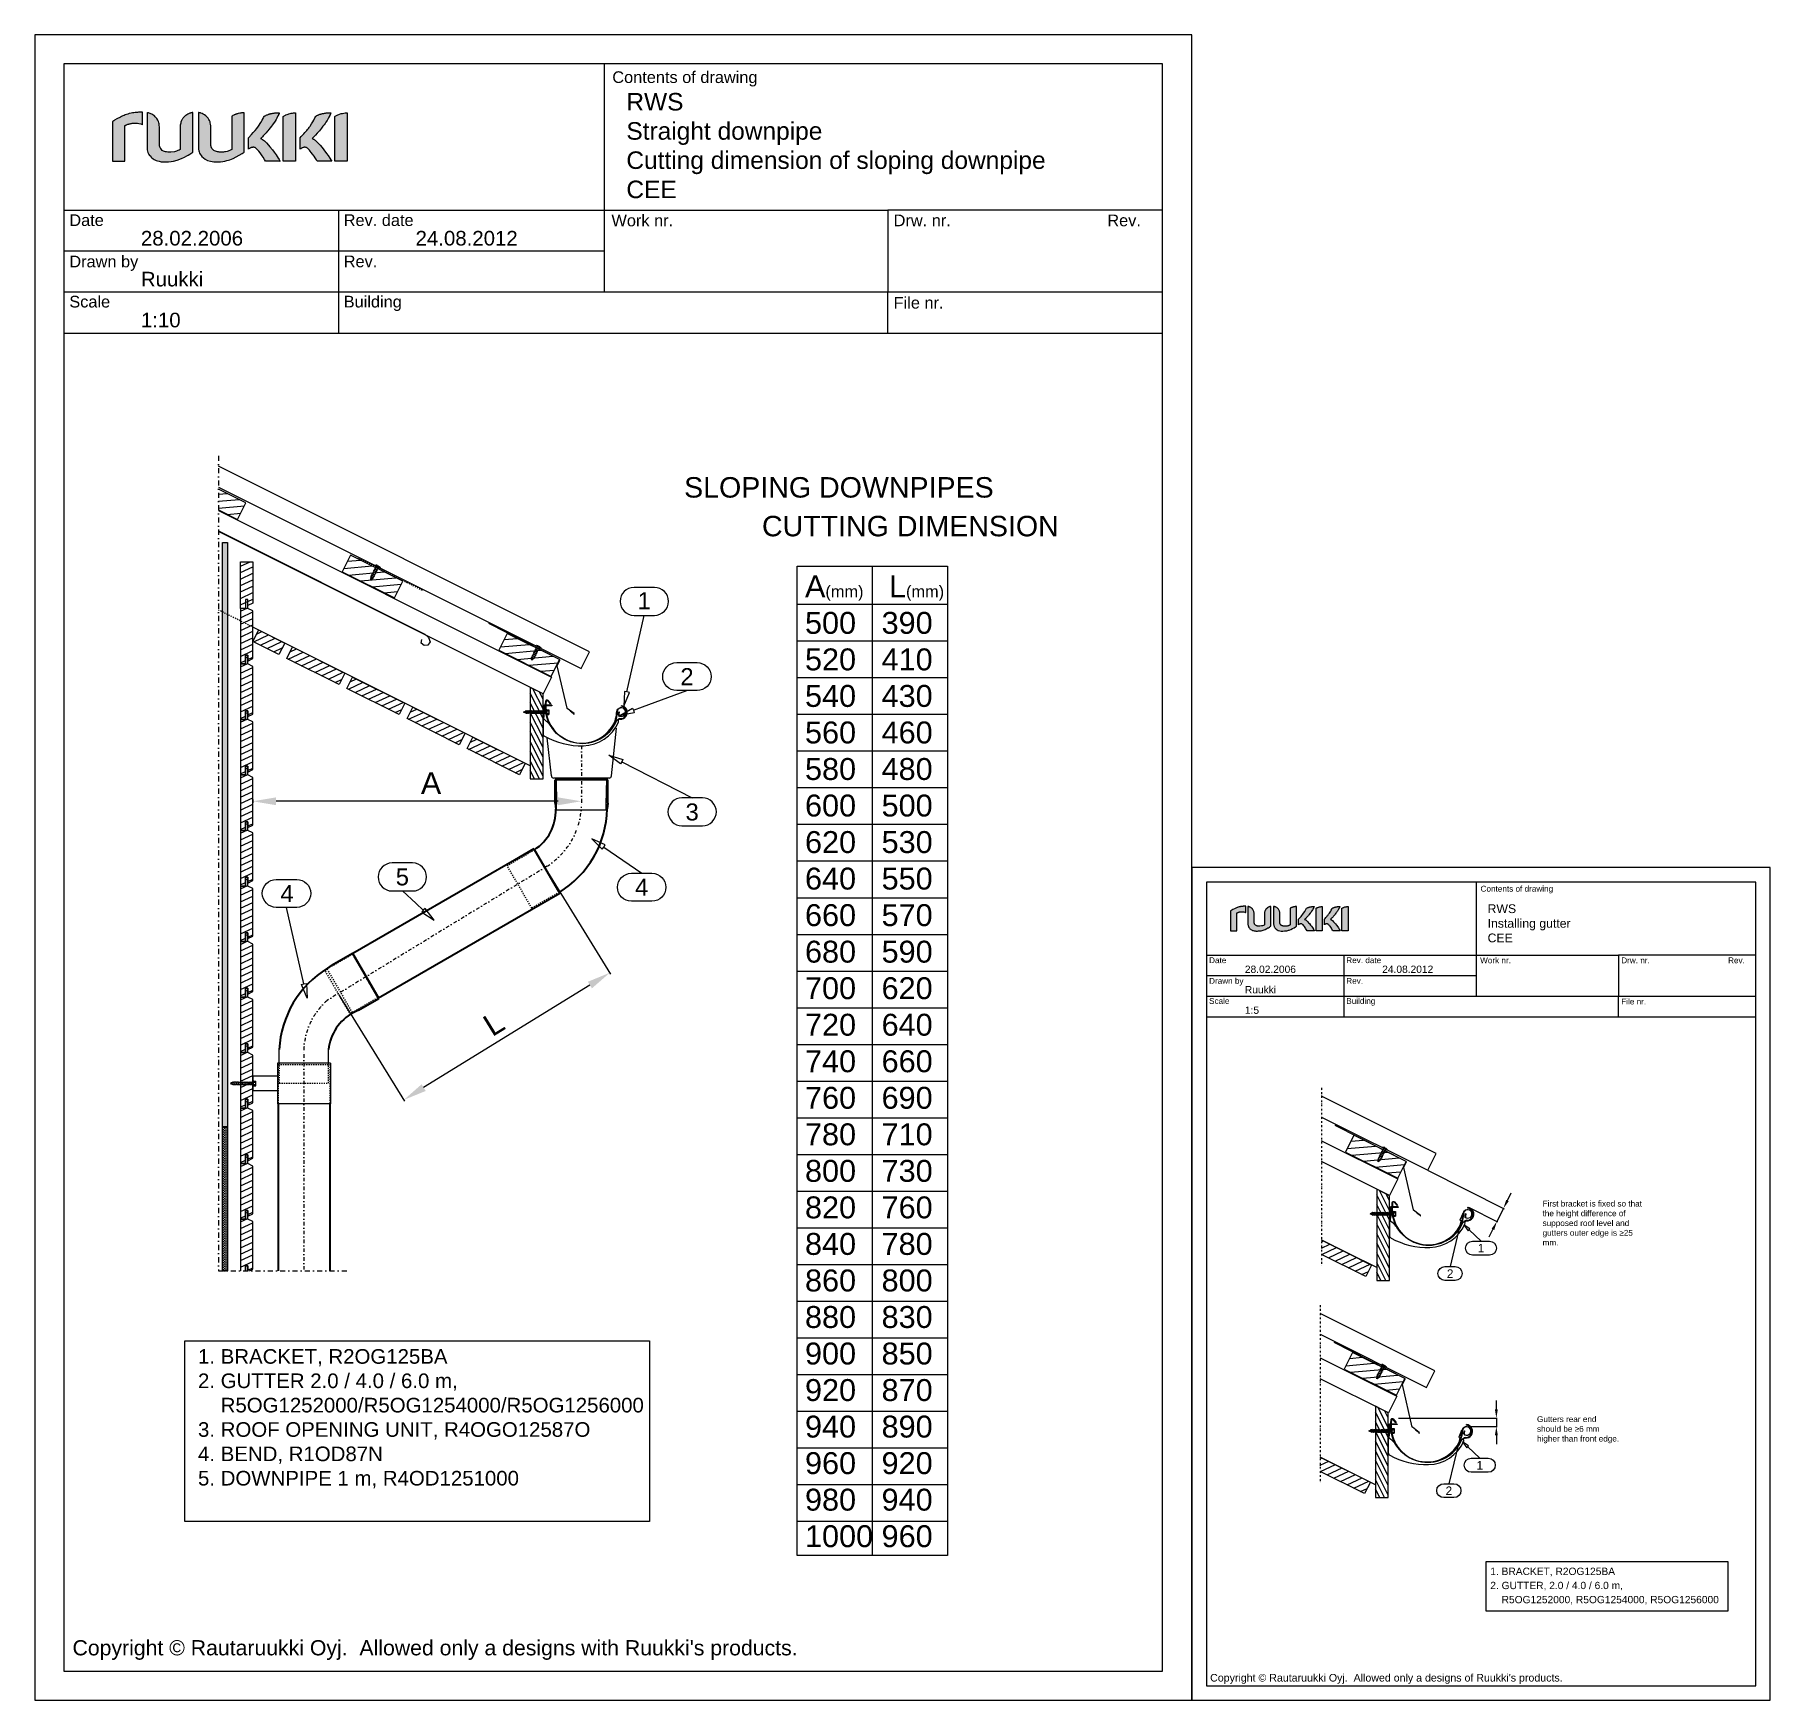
# Model space of a CAD drawing. Extents: x -5366 to 10078, y -29412 to -20292.
# Drawn here: x -2198 to 772, y -24852 to -22002 of the extents above; entities that cross this region are included whole.
import ezdxf
from ezdxf.enums import TextEntityAlignment as Align

# ---------------------------------------------------------------- set-up
doc = ezdxf.new("R2010")
doc.units = 0
for name, pattern in [('KL', [4, 2, -2]), ('PKEL', [5, 2, -1.5, 0, -1.5]), ('PKL', [7, 3, -2, 0, -2])]:
    doc.linetypes.add(name, pattern=pattern)
doc.layers.get('0').update_dxf_attribs({"linetype": 'CONTINUOUS'})
for name, color, linetype in [('025', 1, 'CONTINUOUS'), ('1', 7, 'CONTINUOUS'), ('CLASSIC', 7, 'CONTINUOUS'), ('DET_RAAMIT', 7, 'CONTINUOUS'), ('DET_VAKIOTXT', 7, 'CONTINUOUS'), ('Gruba', 3, 'CONTINUOUS'), ('KIINNIKE', 1, 'CONTINUOUS'), ('MITAT', 2, 'CONTINUOUS'), ('MUOTO', 3, 'CONTINUOUS'), ('POIMULEVY', 7, 'CONTINUOUS'), ('RAAMIT', 2, 'CONTINUOUS'), ('RISTIKKO', 1, 'CONTINUOUS'), ('RU_COPYRIGHT', 7, 'CONTINUOUS'), ('RUUKKI', 7, 'CONTINUOUS'), ('RWS', 7, 'CONTINUOUS'), ('SININEN', 7, 'CONTINUOUS')]:
    doc.layers.add(name, color=color, linetype=linetype)
doc.layers.add('DET_RAAMI_ULOIN', color=7, linetype='CONTINUOUS', plot=False)
doc.layers.add('RWS LIMITYKSET YM', color=7, linetype='CONTINUOUS', plot=False)
doc.layers.add('KUVA', color=7, linetype='CONTINUOUS', lineweight=40)
doc.styles.add('arial', font='ARIAL.TTF')
doc.dimstyles.get("Standard").update_dxf_attribs({"dimtxt": 0.18, "dimasz": 0.18, "dimexe": 0.18, "dimexo": 0.0625, "dimgap": 0.09, "dimtad": 0, "dimtih": 1, "dimtoh": 1, "dimdec": 4, "dimzin": 0, "dimdsep": 46, "dimtxsty": 'Standard', "dimcen": 0.09, "dimadec": 0, "dimazin": 0, "dimtfac": 1, "dimtdec": 4, "dimtofl": 0, "dimtmove": 0, "dimatfit": 3, "dimfxl": 0, "dimtolj": 1, "dimtzin": 0, "dimarcsym": 0})
pattern_1 = [(25, (-1000.402, -22153.416), (-4.22618, 9.06308), [])]

msp = doc.modelspace()

# ---------------------------------------------------------------- texts
at = {"layer": 'CLASSIC', "color": 2, "style": 'arial'}
for s, p in [('1', (-1154.70137, -22970.95952)), ('3', (-1072.57402, -23332.28348)), ('4', (-1765.84994, -23471.91747)), ('4', (-1158.9787, -23461.14066))]:
    msp.add_text(s, height=29.16665, dxfattribs=at).set_placement(p, align=Align.MIDDLE)
msp.add_text('    R5OG1252000, R5OG1254000, R5OG1256000', height=12.5, dxfattribs=at).set_placement((293.1719, -24686.23538))
at = {"layer": 'DET_RAAMIT', "color": 2, "attachment_point": 1, "style": 'arial'}
for s, insert, char_height, width in [('RWS\\PStraight downpipe\\PCutting dimension of sloping downpipe\\PCEE', (-1185.18964, -22101.95024), 30, 917.544196), ('RWS\\PInstalling gutter\\PCEE', (288.58246, -23490.302), 15, 458.772098)]:
    msp.add_mtext(s, dxfattribs=dict(at, insert=insert, char_height=char_height, width=width))
at = {"layer": 'DET_RAAMIT', "color": 3, "attachment_point": 1, "style": 'arial'}
for s, insert, char_height, width in [('{\\C2;28.02.2006}', (-2015.88958, -22338.02224), 25, 212.3354988), ('{\\C2;24.08.2012}', (-1545.88958, -22338.02224), 25, 212.3354988), ('{\\C2;Ruukki}', (-2015.88958, -22408.02224), 25, 212.3354988), ('{\\C2;1:10}', (-2015.88958, -22478.02224), 25, 212.3354988), ('{\\C2;28.02.2006}', (-126.76752, -23595.16517), 12.5, 106.1677494), ('{\\C2;24.08.2012}', (108.23248, -23595.16517), 12.5, 106.1677494), ('{\\C2;Ruukki}', (-126.76752, -23630.16517), 12.5, 106.1677494), ('{\\C2;1:5}', (-126.76752, -23665.16517), 12.5, 106.1677494)]:
    msp.add_mtext(s, dxfattribs=dict(at, insert=insert, char_height=char_height, width=width))
at = {"layer": 'DET_VAKIOTXT', "color": 1, "style": 'arial'}
for s, height, p in [('Contents of drawing', 20, (-1209.23609, -22084.938)), ('Date', 20, (-2138.40974, -22329.62739)), ('Rev. date', 20, (-1668.86218, -22329.58879)), ('Work nr.', 20, (-1210.70088, -22330.12713)), ('Drw. nr.', 20, (-727.81054, -22330.02303)), ('Rev.', 20, (-362.12301, -22330.02517)), ('Drawn by', 20, (-2138.40974, -22400.3623)), ('Rev.', 20, (-1668.86218, -22400.1177)), ('Scale', 20, (-2138.40974, -22469.05995)), ('Building', 20, (-1668.86218, -22469.04776)), ('File nr.', 20, (-727.81054, -22470.90548)), ('Contents of drawing', 10, (276.55923, -23468.62305)), ('Date', 10, (-188.0276, -23590.96775)), ('Rev. date', 10, (46.74618, -23590.94845)), ('Work nr.', 10, (275.82684, -23591.21762)), ('Drw. nr.', 10, (517.27201, -23591.16557)), ('Rev.', 10, (700.11577, -23591.16664)), ('Drawn by', 10, (-188.0276, -23626.3352)), ('Rev.', 10, (46.74618, -23626.2129)), ('Scale', 10, (-188.0276, -23660.68403)), ('Building', 10, (46.74618, -23660.67793)), ('File nr.', 10, (517.27201, -23661.60679))]:
    msp.add_text(s, height=height, dxfattribs=at).set_placement(p)
at = {"layer": 'POIMULEVY', "color": 2, "style": 'arial'}
for s, height, p in [('SLOPING DOWNPIPES', 35, (-1086.37844, -22794.33306)), ('CUTTING DIMENSION', 35, (-953.1206, -22860.58508)), ('2. GUTTER, 2.0 / 4.0 / 6.0 m,', 12.5, (293.1719, -24662.06886)), ('1. BRACKET, R2OG125BA', 12.5, (293.1719, -24637.90234))]:
    msp.add_text(s, height=height, dxfattribs=at).set_placement(p)
for s, height, p in [('2', 29.16667, (-1081.44069, -23100.57228)), ('5', 29.16375, (-1568.47897, -23443.53296)), ('1', 14.58336, (277.34011, -24078.66783)), ('2', 14.58336, (224.41847, -24122.11426)), ('1', 14.58336, (275.23965, -24450.17675)), ('2', 14.58336, (222.31801, -24493.62318))]:
    msp.add_text(s, height=height, dxfattribs=at).set_placement(p, align=Align.MIDDLE)
at = {"layer": 'RISTIKKO', "color": 5, "char_height": 10, "attachment_point": 1, "style": 'arial'}
for s, insert, width in [('{\\C2;First bracket is fixed so that the height difference of supposed roof level and gutters outer edge is ≥25 mm.}', (382.7206, -23997.41242), 184.4040141), ('{\\fArial|b0|i0|c0|p32;\\C2;Gutters rear end should be ≥6 mm higher than front edge.}', (373.13668, -24366.21052), 144.3651116)]:
    msp.add_mtext(s, dxfattribs=dict(at, insert=insert, width=width))
at = {"layer": 'RU_COPYRIGHT', "color": 1, "attachment_point": 1}
for s, insert, char_height, width in [("{\\fArial|b0|i0|c0|p34;Copyright © Rautaruukki Oyj.  Allowed only a designs with Ruukki's products.}", (-2132.97441, -24749.43564), 26, 2223.1430146), ("{\\fArial|b0|i0|c0|p34;Copyright © Rautaruukki Oyj.  Allowed only a designs of Ruukki's products. }", (-186.17754, -24807.23816), 13, 1111.5715073)]:
    msp.add_mtext(s, dxfattribs=dict(at, insert=insert, char_height=char_height, width=width))
at = {"layer": 'RUUKKI', "color": 2, "insert": (-1918.20646, -24251.42365), "char_height": 24.9998438, "width": 917.544196, "attachment_point": 1, "style": 'arial'}
msp.add_mtext('1. BRACKET, R2OG125BA\\P2. GUTTER 2.0 / 4.0 / 6.0 m,\\P    R5OG1252000/R5OG1254000/R5OG1256000\\P3. ROOF OPENING UNIT, R4OGO12587O\\P4. BEND, R1OD87N\\P5. DOWNPIPE 1 m, R4OD1251000', dxfattribs=at)
at = {"layer": 'RWS', "color": 2, "linetype": 'PKEL', "insert": (-879.48611, -22927.45408), "char_height": 37.5, "width": 710.6122253, "attachment_point": 1, "style": 'arial'}
msp.add_mtext('A{\\H0.5333x;(mm)}   L{\\H0.5333x;(mm)}\\P500   390\\P520   410\\P540   430\\P560   460\\P580   480\\P600   500\\P620   530\\P640   550\\P660   570\\P680   590\\P700   620\\P720   640\\P740   660\\P760   690\\P780   710\\P800   730\\P820   760\\P840   780\\P860   800\\P880   830\\P900   850\\P920   870\\P940   890\\P960   920\\P980   940\\P1000 960', dxfattribs=at)

# ---------------------------------------------------------------- blocks, each defined once
blk = doc.blocks.new('S43-25')
at = {"layer": 'KIINNIKE', "color": 1}
for p, q in [((-1.9, -5.4), (-1.9, -3.2)), ((1.9, -4.9), (1.9, -2.7))]:
    blk.add_line(p, q, dxfattribs=at)
at = {"layer": 'KIINNIKE'}
for p, q in [((-1.9, -8.5), (-1.9, -6.3)), ((-1.9, -11.5), (-1.9, -9.3)), ((1.9, -8), (1.9, -5.7)), ((1.9, -11), (1.9, -8.8))]:
    blk.add_line(p, q, dxfattribs=at)
at = {"layer": 'KIINNIKE', "color": 1}
for points in [[(-4.5, 1), (4.5, 1), (4.5, 0), (-4.5, 0)], [(2.6, -2.2), (2.1, -2.7), (-2.1, -3.3), (-2.7, -2.9), (-2.1, -2.4), (2.1, -1.8)], [(2.6, -5.2), (2.1, -5.7), (-2.1, -6.3), (-2.7, -6), (-2.1, -5.5), (2.1, -4.9)]]:
    blk.add_lwpolyline(points, close=True, dxfattribs=at)
for points in [[(-1.9, -2.4), (-1.9, -1, 0.414214), (-2.9, 0)], [(1.9, -1.9), (1.9, -1, -0.414214), (2.9, 0)]]:
    blk.add_lwpolyline(points, format="xyb", dxfattribs=at)
at = {"layer": 'KIINNIKE'}
for points in [[(2.6, -8.3), (2.1, -8.8), (-2.1, -9.4), (-2.7, -9), (-2.1, -8.5), (2.1, -7.9)], [(2.6, -11.3), (2.1, -11.8), (-2.1, -12.4), (-2.7, -12.1), (-2.1, -11.6), (2.1, -11)], [(2.6, -14.4), (2.1, -14.9), (-2.1, -15.4), (-2.7, -15.1), (-2.1, -14.6), (2.1, -14)], [(2.6, -17.4), (2.1, -17.9), (-2.1, -18.5), (-2.7, -18.2), (-2.1, -17.7), (2.1, -17.1)], [(2.6, -20.5), (2.1, -21), (-2, -21.5), (-2.6, -21.2), (-2, -20.7), (2.1, -20.1)], [(1.1, -23.7), (0.7, -24.1), (-0.6, -24.3), (-1, -24), (-0.6, -23.7), (0.7, -23.5)]]:
    blk.add_lwpolyline(points, close=True, dxfattribs=at)
for points in [[(-1.9, -9.3), (-1.9, -9.4)], [(-1.9, -14.6), (-1.9, -12.4)], [(-1.9, -17.6), (-1.9, -15.4)], [(-1.9, -18.7), (-1.9, -18.5)], [(0, -25), (-0.4, -24.2)], [(0.4, -24.1), (0, -25)], [(1.9, -8.9), (1.9, -8.8)], [(1.9, -11.8), (1.9, -14)], [(1.9, -14.9), (1.9, -17.1)], [(1.9, -17.9), (1.9, -18.7)]]:
    blk.add_lwpolyline(points, dxfattribs=at)
for points in [[(-1.7, -20.7, -0.048189), (-1.9, -18.7), (-1.9, -18.5)], [(-0.6, -23.7), (-0.9, -23, -0.041911), (-1.5, -21.5)], [(1.6, -21, -0.053388), (0.9, -23), (0.7, -23.5)], [(1.9, -17.9), (1.9, -18.7, -0.035659), (1.8, -20.2, -0.035659)]]:
    blk.add_lwpolyline(points, format="xyb", dxfattribs=at)
at = {"layer": 'RWS', "color": 1}
for points in [[(-0.7, 1), (-0.9, 1.7, 0.08871), (-3.3, 1, 0.082321)], [(3.3, 1, 0.08871), (0.9, 1.7), (0.7, 1)]]:
    blk.add_lwpolyline(points, format="xyb", dxfattribs=at)
blk = doc.blocks.new('*D103')
at = {"layer": 'MITAT', "color": 6, "lineweight": -2}
for p, q in [((-1324.7, -23427.4), (-1212.2, -23609.6)), ((-1247.6, -23628.4), (-1532.1, -23804)), ((-1677.2, -23645), (-1564.8, -23827.2))]:
    blk.add_line(p, q, dxfattribs=at)
at = {"layer": 'MITAT', "color": 6}
for points in [[(-1251.1, -23622.8), (-1244.1, -23634.1), (-1213.5, -23607.4)], [(-1535.6, -23798.3), (-1528.6, -23809.7), (-1566.1, -23825)]]:
    blk.add_solid(points, dxfattribs=at)
at = {"layer": 'MITAT', "color": 2, "insert": (-1412.2, -23694.2), "char_height": 37.5, "attachment_point": 5, "rotation": 31.6803, "style": 'arial'}
blk.add_mtext('\\A1;L', dxfattribs=at)
blk = doc.blocks.new('*D104')
at = {"layer": 'MITAT', "color": 6, "lineweight": -2}
for p, q in [((-1824.5, -23311.1), (-1824.5, -23316.5)), ((-1302.1, -23314), (-1784.5, -23314)), ((-1262.1, -23311.1), (-1262.1, -23316.5))]:
    blk.add_line(p, q, dxfattribs=at)
at = {"layer": 'MITAT', "color": 6}
for points in [[(-1784.5, -23307.3), (-1784.5, -23320.7), (-1824.5, -23314)], [(-1302.1, -23307.3), (-1302.1, -23320.7), (-1262.1, -23314)]]:
    blk.add_solid(points, dxfattribs=at)
at = {"layer": 'MITAT', "color": 2, "insert": (-1519.4, -23283), "char_height": 37.5, "attachment_point": 5, "rotation": 0, "style": 'arial'}
blk.add_mtext('\\A1;A', dxfattribs=at)
blk = doc.blocks.new('ruukki_dwg')
at = {"layer": 'RUUKKI'}
for points in [[(-27.9, 99.7), (-27.9, 57.3), (-14.6, 57.3), (-14.6, 95.4), (-14, 95.7), (-13.7, 95.9), (-13.4, 96), (-13.1, 96.2), (-12.8, 96.3), (-12.5, 96.4), (-12.1, 96.6), (-11.5, 96.8), (-11.1, 96.9), (-10.8, 97), (-10.4, 97.1), (-10.1, 97.2), (-9.8, 97.3), (-9.1, 97.5), (-8.4, 97.6), (-7.4, 97.8), (-6.7, 97.9), (-5.8, 98.1), (-4.9, 98.1), (-3.3, 98.1), (-1.1, 98), (0.3, 97.8), (2.3, 97.3), (3.8, 96.6), (4.2, 96.4), (4.3, 96.4), (4.4, 96.4), (4.4, 96.4), (4.4, 109.6), (4.2, 109.7), (3.9, 109.7), (3.7, 109.7), (2.4, 109.7), (1.3, 109.7), (0.1, 109.7), (-1, 109.6), (-2.1, 109.5), (-3.6, 109.4), (-5.1, 109.2), (-6.5, 109), (-7.8, 108.8), (-9.9, 108.3), (-11.5, 107.8), (-13, 107.3), (-14.2, 106.9), (-15.4, 106.4), (-16.9, 105.7), (-18.1, 105.2), (-19.4, 104.5), (-23, 102.6), (-25.5, 101.1), (-26.5, 100.5), (-27.3, 100), (-27.6, 99.9), (-27.9, 99.7)], [(9.1, 109.3), (9.1, 72.2), (9.1, 70.8), (9.3, 69.4), (9.6, 68.1), (10, 66.9), (10.3, 66.1), (10.7, 65.4), (11.1, 64.6), (11.8, 63.6), (12.3, 63), (13.4, 61.8), (14.3, 61), (15.6, 60.1), (16.6, 59.4), (18.1, 58.7), (18.9, 58.3), (20.4, 57.8), (22.1, 57.3), (24.2, 56.9), (26.3, 56.7), (29.3, 56.7), (32, 56.9), (35, 57.2), (37.3, 57.6), (41.4, 58.6), (45.8, 60.2), (49.1, 61.9), (51.7, 63.3), (53, 64), (54.8, 65.1), (56, 65.8), (56.9, 66.4), (57.6, 66.9), (57.8, 67), (57.8, 88.2), (57.8, 109.5), (57.1, 109.3), (56.5, 109.1), (55.8, 108.9), (55.5, 108.8), (54.8, 108.6), (53.9, 108.2), (52.7, 107.7), (51.6, 107), (50.5, 106.3), (49.9, 105.9), (49.2, 105.2), (48.7, 104.8), (48.1, 104.1), (47.6, 103.6), (47.2, 103.1), (46.9, 102.5), (46.5, 102), (46.3, 101.7), (45.9, 100.8), (45.3, 99.2), (45, 98.2), (44.8, 97.1), (44.6, 96), (44.6, 95.3), (44.6, 94.5), (44.6, 69.8), (43.4, 69.2), (42.1, 68.7), (40.4, 68.1), (38.4, 67.6), (34.6, 67.1), (33.3, 67.1), (31.3, 67.2), (29.8, 67.4), (28.7, 67.6), (27.7, 67.9), (26.7, 68.3), (25.4, 69), (24.6, 69.8), (23.7, 70.9), (23.2, 71.7), (22.8, 72.7), (22.5, 73.7), (22.4, 74.3), (22.3, 74.9), (22.3, 75.6), (22.3, 76.2), (22.3, 76.6), (22.3, 94.3), (22.2, 95.5), (22, 97.3), (21.7, 98.4), (21.3, 99.7), (20.6, 101.2), (19.6, 102.9), (19, 103.7), (18.6, 104.1), (17.9, 104.9), (16.9, 105.7), (16.4, 106.1), (15.3, 106.8), (14.1, 107.5), (13.2, 107.9), (12.3, 108.3), (11.4, 108.7), (10.7, 108.9), (10.1, 109.1), (9.7, 109.1), (9.4, 109.2), (9.1, 109.3)], [(64, 109.5), (64, 72.2), (64, 71.3), (64.1, 70.3), (64.4, 68.5), (64.8, 67.3), (65.2, 66.1), (65.8, 65), (66.7, 63.6), (67.7, 62.4), (69.2, 61), (71.2, 59.6), (73.8, 58.3), (77, 57.3), (80.3, 56.8), (83.6, 56.7), (87.5, 56.9), (89.9, 57.2), (92.2, 57.6), (94.3, 58.1), (95.9, 58.5), (97.4, 59), (101, 60.4), (104.3, 62), (107.6, 63.8), (110.6, 65.7), (112.6, 67), (112.6, 109.2), (112.2, 109.2), (111.7, 109.1), (111.2, 109.1), (110.8, 109.1), (110.1, 109), (109.1, 108.8), (108.6, 108.7), (108.1, 108.6), (106.5, 108.2), (105.8, 108.1), (105.1, 107.9), (104.5, 107.7), (104.2, 107.6), (104, 107.5), (103.4, 107.3), (103.1, 107.2), (102.6, 107), (102.2, 106.8), (101.7, 106.6), (100.8, 106.1), (100.3, 105.8), (100, 105.6), (99.7, 105.5), (99.5, 105.3), (99.5, 69.8), (98.9, 69.5), (98, 69.1), (97.3, 68.8), (96.3, 68.4), (95.6, 68.2), (94.6, 67.9), (92.9, 67.5), (91.9, 67.3), (90.7, 67.2), (89.8, 67.1), (88.5, 67.1), (87.2, 67.1), (86.2, 67.2), (85.3, 67.3), (84.4, 67.4), (83.3, 67.7), (82.3, 68), (81.2, 68.5), (80.5, 68.9), (79.8, 69.4), (79.5, 69.7), (78.8, 70.4), (78.4, 71), (78, 71.9), (77.7, 72.6), (77.5, 73.2), (77.3, 74.3), (77.2, 75.2), (77.2, 76.2), (77.2, 76.5), (77.2, 94.5), (77.1, 95.3), (77, 96.8), (76.6, 98.5), (76.3, 99.5), (75.8, 100.8), (75.2, 102), (74.3, 103.3), (73.2, 104.6), (72, 105.7), (70.5, 106.8), (69, 107.7), (67.8, 108.2), (66.6, 108.7), (66, 108.9), (65.3, 109.1), (64.3, 109.4), (64, 109.5)], [(117.3, 82.4), (118, 83.1), (119.1, 84.2), (119.7, 84.9), (120.6, 85.9), (122.5, 88), (124.5, 90.3), (126.3, 92.5), (128, 94.7), (130.5, 98.7), (132, 101.2), (132.9, 103), (133.5, 104.2), (134, 105.3), (134.3, 105.5), (134.8, 105.8), (135.3, 106), (135.9, 106.4), (136.4, 106.6), (137, 106.8), (137.6, 107.1), (138.3, 107.4), (138.7, 107.5), (139, 107.6), (139.5, 107.7), (139.9, 107.9), (140.3, 108), (140.8, 108.1), (141.2, 108.2), (141.7, 108.3), (142.7, 108.5), (143.4, 108.7), (144.2, 108.8), (144.9, 108.8), (145.6, 108.9), (146.3, 109), (148.5, 109.1), (149.8, 109.2), (150.1, 109.2), (150.3, 109.2), (150.3, 109), (150.2, 108.8), (150, 108.3), (149.6, 107.4), (149.3, 106.7), (149, 106), (148.8, 105.7), (147.6, 103.4), (146.8, 101.9), (145.8, 100.3), (145, 99), (143.9, 97.4), (143.1, 96.4), (141.9, 94.7), (139.2, 91.3), (138.1, 89.9), (137.4, 89.1), (136.4, 87.9), (134.3, 85.6), (133.2, 84.5), (132.2, 83.5), (130.8, 82.1), (130.2, 81.6), (130.6, 81.5), (131.4, 81.2), (131.7, 81), (132.4, 80.6), (133.4, 79.9), (134.2, 79.3), (134.4, 79.1), (135.6, 78), (136.6, 76.9), (138.7, 74.6), (140.3, 72.8), (142.9, 69.7), (144.8, 67.1), (146.8, 64.2), (149.1, 60.8), (149.4, 60.4), (150, 59.3), (150.4, 58.6), (150.9, 57.8), (151, 57.5), (151.1, 57.3), (135.7, 57.3), (134.4, 59.4), (132.9, 61.8), (132, 63.2), (129.7, 66.4), (128.3, 68.2), (126.8, 69.9), (125.7, 71), (124.9, 71.6), (124.4, 71.9), (124.1, 72), (123.9, 72.1), (123.8, 72.2), (123.5, 72.2), (123.2, 72.3), (123, 72.3), (122.8, 72.3), (122.6, 72.3), (122.1, 72.3), (121.9, 72.3), (121.6, 72.2), (121.1, 72.1), (120.8, 72), (120.5, 72), (120.4, 71.9), (120.1, 71.8), (119.8, 71.7), (119.6, 71.6), (119.3, 71.5), (119, 71.3), (118.8, 71.2), (118.5, 71), (118.3, 70.9), (117.8, 70.6), (117.8, 70.6), (117.7, 70.5), (117.5, 70.5), (117.3, 70.3), (117.3, 82.4)], [(154.5, 105.3), (155, 105.6), (155.6, 106), (156.2, 106.3), (156.8, 106.6), (157.2, 106.8), (158.7, 107.4), (159.6, 107.7), (160.5, 108), (161.9, 108.3), (163.1, 108.6), (164.2, 108.8), (165.4, 109), (166.6, 109.1), (167.1, 109.1), (167.7, 109.2), (167.7, 57.3), (154.5, 57.3), (154.5, 105.3)], [(172.4, 82.4), (173.8, 83.9), (175.4, 85.6), (176.3, 86.7), (177.5, 88), (178.6, 89.1), (179.6, 90.3), (180.5, 91.4), (181.3, 92.5), (182.1, 93.5), (182.7, 94.3), (183.2, 95), (184.8, 97.4), (186, 99.3), (187, 101.2), (188.3, 103.6), (188.8, 104.8), (189.1, 105.3), (189.2, 105.4), (189.5, 105.6), (189.7, 105.7), (190, 105.9), (190.5, 106.2), (191.2, 106.5), (191.7, 106.7), (192.3, 107), (193, 107.2), (193.7, 107.5), (194.5, 107.7), (194.9, 107.9), (195.4, 108), (195.8, 108.1), (196.3, 108.2), (196.8, 108.3), (197.8, 108.5), (198.5, 108.7), (199.6, 108.8), (200.3, 108.9), (201, 108.9), (201.4, 109), (202.4, 109), (203.6, 109.1), (204, 109.1), (204.8, 109.2), (205.2, 109.2), (205.4, 109.2), (205.3, 109), (205.3, 109), (205.2, 108.8), (205.1, 108.5), (205, 108.3), (204.9, 108), (204.8, 107.7), (204.7, 107.4), (204.5, 107.1), (204.4, 106.7), (204.2, 106.4), (203.7, 105.3), (203.5, 104.9), (203.3, 104.5), (203.1, 104.1), (203, 103.9), (202.8, 103.6), (202.4, 102.8), (202, 102.2), (201.3, 101), (200, 99), (199.2, 97.8), (198.2, 96.4), (196.9, 94.7), (195.5, 92.8), (194.3, 91.3), (193.1, 89.9), (192.1, 88.7), (190.8, 87.2), (188.8, 85.1), (187.8, 84), (186.3, 82.6), (185.8, 82.1), (185.3, 81.6), (186, 81.4), (186.6, 81.1), (187, 81), (187.5, 80.6), (188, 80.2), (188.6, 79.8), (189.2, 79.3), (190.1, 78.4), (192.1, 76.5), (193.8, 74.6), (196.1, 71.9), (197.9, 69.7), (200.7, 65.8), (202.4, 63.5), (204.2, 60.8), (205.3, 58.9), (206.2, 57.3), (190.8, 57.3), (189.9, 58.8), (188.5, 61), (187.4, 62.7), (185.8, 65.1), (184.4, 66.9), (183.4, 68.2), (182.4, 69.3), (181.3, 70.4), (180.4, 71.3), (179.8, 71.8), (179.2, 72), (178.6, 72.2), (178, 72.3), (177.6, 72.3), (176.9, 72.3), (176.4, 72.2), (175.7, 72), (175.1, 71.8), (174.7, 71.6), (174.1, 71.3), (173.5, 71), (173.1, 70.8), (172.7, 70.5), (172.4, 70.4), (172.4, 70.3), (172.4, 82.4)], [(209.6, 105.3), (210.1, 105.6), (210.7, 106), (211.3, 106.3), (211.9, 106.6), (212.8, 107), (213.8, 107.4), (214.7, 107.7), (216.3, 108.2), (217.6, 108.5), (219.3, 108.8), (220.5, 109), (221.5, 109.1), (222.4, 109.1), (222.8, 109.2), (222.8, 57.3), (209.6, 57.3), (209.6, 105.3)]]:
    blk.add_lwpolyline(points, dxfattribs=at)
blk = doc.blocks.new('ruukkidwg')
at = {"layer": 'MUOTO', "ltscale": 70, "xscale": 6.199999999999818, "yscale": 6.199999999999818, "zscale": 6.2}
blk.add_blockref('ruukki_dwg', (270, -306), dxfattribs=at)
blk = doc.blocks.new('A$C45053BC4')
at = {"layer": 'Gruba'}
for p, q in [((0, 62.6), (0, 67.4)), ((0, 67.4), (0, 20.6)), ((1, 67.4), (1, 47.1)), ((15, 69.4), (2, 69.4)), ((15, 68.4), (2, 68.4)), ((4, 62.6), (4, 68.4)), ((15, 69.4), (15, 68.4)), ((133.5, 68.4), (133.4, 67.4))]:
    blk.add_line(p, q, dxfattribs=at)
for centre, radius, start, end in [((2, 67.4), 2, 90, 180), ((2, 67.4), 1, 90, 180), ((-124.3, 65.7), 127.2, 351.0067, 1.2453), ((67.3, 67.5), 63.5, 184.4513, 336.813), ((132.7, 57), 10.5, 264.1617, 85.8823), ((132.7, 57), 11.5, 265.4032, 85.8823), ((4, 47.1), 3, 180, 233.2002), ((-32.8, -2.1), 58.5, 34.5178, 53.2002), ((67.3, 67.5), 67.5, 271.3213, 336.0825), ((137.3, 31.8), 15.8, 111.0991, 137.3475), ((137.3, 31.8), 14.8, 111.9903, 127.4204), ((126.3, 41.4), 3, 336.0825, 47.2094), ((5, 20.6), 5, 180, 240.9744), ((65.3, 129.3), 129.3, 240.9744, 271.5892)]:
    blk.add_arc(centre, radius, start, end, dxfattribs=at)
blk = doc.blocks.new('A$C48CC0285')
at = {"layer": 'RWS'}
h = blk.add_hatch(dxfattribs=at)
h.set_pattern_fill('VAAKAV', color=1, scale=0.1, angle=25, style=0)
h.set_pattern_definition([(25, (718.972, 939.72), (-4.22618, 9.06308), [])])
h.paths.add_polyline_path([(-48.3, 48.7), (-58.1, 29.1), (-13.4, 6.7), (-3.6, 26.4)])
at = {"layer": '025', "color": 2}
blk.add_lwpolyline([(-48.3, 48.7), (-3.6, 26.4), (-13.4, 6.7), (-58.1, 29.1)], dxfattribs=at)
at = {"layer": 'RWS', "color": 2}
blk.add_line((-48.3, 48.7), (-58.1, 29.1), dxfattribs=at)
blk = doc.blocks.new('S55-38')
at = {"layer": 'KIINNIKE'}
for p, q in [((-22, 8.8), (-20, 7.8)), ((-20.7, 12.6), (-18.7, 11.6)), ((-19.2, 7.4), (-17.1, 6.3)), ((-17.9, 11.2), (-15.9, 10.1))]:
    blk.add_line(p, q, dxfattribs=at)
at = {"layer": 'KIINNIKE', "color": 1}
for p, q in [((-16.3, 6), (-14.3, 4.9)), ((-15.1, 9.8), (-13, 8.7)), ((-13.5, 4.5), (-11.4, 3.5)), ((-12.2, 8.3), (-10.2, 7.3)), ((-10.7, 3.1), (-8.6, 2.1)), ((-9.4, 6.9), (-7.3, 5.9)), ((-7.8, 1.7), (-5.8, 0.7)), ((-6.6, 5.5), (-4.5, 4.5)), ((-5, 0.3), (-2.9, -0.8)), ((-3.7, 4.1), (-1.7, 3)), ((-0.9, 2.7), (0.9, 1.8)), ((6.3, 1.3), (2.7, -5.8)), ((-2.2, -1.1), (-0.9, -1.8))]:
    blk.add_line(p, q, dxfattribs=at)
at = {"layer": 'KIINNIKE'}
for points in [[(-33.6, 16.3), (-34.2, 17.1)], [(-34.2, 17.1), (-33.3, 17.1)], [(-28.5, 12), (-29.2, 12.4)], [(-25.6, 10.6), (-27.7, 11.6)], [(-27.5, 15.9), (-27.2, 15.8)], [(-26.4, 15.4), (-24.4, 14.4)], [(-22.8, 9.2), (-24.9, 10.2)], [(-23.6, 14), (-21.5, 13)], [(-20, 7.8), (-20, 7.8)], [(-18.7, 11.6), (-18.8, 11.6)]]:
    blk.add_lwpolyline(points, dxfattribs=at)
for points in [[(-33.5, 15.5), (-33.7, 16), (-33.2, 17.3), (-32.8, 17.5), (-32.7, 17), (-33.1, 15.7)], [(-31.2, 12.5), (-31.4, 13.3), (-30, 17.4), (-29.4, 17.8), (-29.2, 17), (-30.6, 12.9)], [(-28.3, 11.1), (-28.6, 11.8), (-27.1, 16), (-26.6, 16.4), (-26.4, 15.6), (-27.8, 11.4)], [(-25.5, 9.7), (-25.7, 10.4), (-24.3, 14.6), (-23.7, 15), (-23.5, 14.2), (-24.9, 10)], [(-22.6, 8.3), (-22.9, 9), (-21.5, 13.2), (-20.9, 13.6), (-20.7, 12.8), (-22.1, 8.6)], [(-19.8, 6.9), (-20, 7.6), (-18.6, 11.7), (-18, 12.1), (-17.8, 11.4), (-19.3, 7.2)]]:
    blk.add_lwpolyline(points, close=True, dxfattribs=at)
for points in [[(-31.2, 13.7, -0.053388), (-32.8, 15.3), (-33.1, 15.7)], [(-32.7, 17.1), (-31.9, 17, -0.041911), (-30.2, 16.9)], [(-28.5, 12), (-29.2, 12.4, -0.035659), (-30.5, 13.2, -0.035659)], [(-29.3, 16.7, -0.048189), (-27.5, 15.9), (-27.2, 15.8)]]:
    blk.add_lwpolyline(points, format="xyb", dxfattribs=at)
at = {"layer": 'KIINNIKE', "color": 1}
for points in [[(-17, 5.4), (-17.2, 6.2), (-15.8, 10.3), (-15.2, 10.7), (-15, 9.9), (-16.4, 5.8)], [(-14.1, 4), (-14.4, 4.7), (-12.9, 8.9), (-12.4, 9.3), (-12.2, 8.5), (-13.6, 4.3)], [(-11.3, 2.6), (-11.5, 3.3), (-10.1, 7.5), (-9.5, 7.9), (-9.3, 7.1), (-10.7, 2.9)], [(-8.4, 1.2), (-8.7, 1.9), (-7.3, 6.1), (-6.7, 6.5), (-6.5, 5.7), (-7.9, 1.5)], [(-5.6, -0.2), (-5.8, 0.5), (-4.4, 4.7), (-3.8, 5), (-3.6, 4.3), (-5.1, 0.1)], [(-2.8, -1.6), (-3, -0.9), (-1.6, 3.2), (-1, 3.6), (-0.8, 2.8), (-2.2, -1.3)], [(2.1, 4.2), (3, 3.7), (-1.2, -4.7), (-2.1, -4.2)]]:
    blk.add_lwpolyline(points, close=True, dxfattribs=at)
at = {"layer": 'RWS', "color": 1}
for p, q in [((1.8, 1.3), (5.4, -0.5)), ((2.7, 3.1), (6.3, 1.3)), ((-0.9, -4), (2.7, -5.8)), ((0, -2.3), (3.6, -4))]:
    blk.add_line(p, q, dxfattribs=at)
blk = doc.blocks.new('Bracket wood wall')
at = {"layer": '1'}
for p, q in [((-691.1, -3746.1), (-781.5, -3746.1)), ((-781.5, -3746.1), (-781.5, -3815.7)), ((-691.1, -3746.1), (-691.1, -3815.7)), ((-691.1, -3815.7), (-781.5, -3815.7))]:
    blk.add_line(p, q, dxfattribs=at)
at = {"layer": 'RWS'}
for p, q in [((-781.5, -3768.4), (-824.1, -3768.4)), ((-824.1, -3768.4), (-824.1, -3793.4)), ((-781.5, -3793.4), (-824.1, -3793.4))]:
    blk.add_line(p, q, dxfattribs=at)
blk = doc.blocks.new('*D108')
at = {"layer": 'RISTIKKO', "color": 0, "lineweight": -2, "ltscale": 3}
for p, q in [((303.6, -24354.6), (303.6, -24339.6)), ((135.9, -24369.6), (304.8, -24369.6)), ((303.6, -24369.6), (303.6, -24383.8)), ((259.9, -24383.8), (304.8, -24383.8)), ((303.6, -24398.8), (303.6, -24413.8))]:
    blk.add_line(p, q, dxfattribs=at)
at = {"layer": 'RISTIKKO', "color": 0, "ltscale": 3}
for points in [[(301.1, -24354.6), (306.1, -24354.6), (303.6, -24369.6)], [(301.1, -24398.8), (306.1, -24398.8), (303.6, -24383.8)]]:
    blk.add_solid(points, dxfattribs=at)
blk = doc.blocks.new('*D109')
at = {"layer": 'MITAT', "color": 0, "lineweight": -2, "ltscale": 3}
for p, q in [((186.7, -23945.7), (316.9, -24011.1)), ((322.5, -23997.2), (329.2, -23983.8)), ((255.7, -24008.5), (305.6, -24033.6)), ((315.8, -24010.6), (304.5, -24033)), ((297.8, -24046.4), (291, -24059.8))]:
    blk.add_line(p, q, dxfattribs=at)
at = {"layer": 'MITAT', "color": 0, "ltscale": 3}
for points in [[(320.3, -23996.1), (324.7, -23998.3), (315.8, -24010.6)], [(295.5, -24045.3), (300, -24047.5), (304.5, -24033)]]:
    blk.add_solid(points, dxfattribs=at)

# ---------------------------------------------------------------- dimensions: what is measured, and where the dimension line sits
at = {"layer": 'MITAT', "color": 5}
for base, p1, p2, angle, text, picture, middle in [((-1824.48828, -23313.99284), (-1262.08473, -23306.06435), (-1824.48828, -23306.0644), 180.00000466, 'A', '*D104', (-1519.40293, -23283.03483)), ((-1566.11982, -23825.02549), (-1327.28305, -23423.12449), (-1679.86431, -23640.7161), 211.68034927, 'L', '*D103', (-1412.17642, -23694.19033))]:
    dim = msp.add_linear_dim(base=base, p1=p1, p2=p2, angle=angle, text=text, dimstyle='Standard', override={"dimscale": 2.5, "dimtxt": 15, "dimasz": 16, "dimexe": 1, "dimexo": 2, "dimgap": 0.5, "dimjust": 0, "dimtih": 0, "dimtoh": 0, "dimdec": 0, "dimzin": 8, "dimtxsty": 'arial', "dimdle": 1, "dimclrd": 6, "dimclre": 6, "dimclrt": 2, "dimtp": 0.5, "dimtm": 0.5, "dimtfac": 0.01875, "dimtix": 1, "dimtofl": 1, "dimtmove": 2, "dimtvp": 1}, dxfattribs=at)
    dim.commit()
    dim.dimension.update_dxf_attribs({"geometry": picture, "text_midpoint": middle, "dimtype": 161})
at = {"layer": 'MITAT', "color": 6, "ltscale": 3}
dim = msp.add_linear_dim(base=(304.50345, -24032.9993), p1=(186.18992, -23945.44373), p2=(255.14108, -24008.18418), angle=63.31071611, text=' ', dimstyle='Standard', override={"dimtxt": 2.5, "dimasz": 15, "dimexe": 1.25, "dimexo": 0.625, "dimgap": 0.625, "dimtad": 1, "dimtih": 0, "dimtoh": 0, "dimzin": 8, "dimlunit": 6, "dimcen": 2.5, "dimtofl": 1}, dxfattribs=at)
dim.commit()
dim.dimension.update_dxf_attribs({"geometry": '*D109', "text_midpoint": (310.13722, -24021.79258)})
at = {"layer": 'RISTIKKO', "color": 6, "ltscale": 3}
dim = msp.add_linear_dim(base=(303.59435, -24383.79563), p1=(135.28124, -24369.5927), p2=(259.26363, -24383.79563), angle=90, text=' ', dimstyle='Standard', override={"dimtxt": 2.5, "dimasz": 15, "dimexe": 1.25, "dimexo": 0.625, "dimgap": 0.625, "dimtad": 1, "dimtih": 0, "dimtoh": 0, "dimzin": 8, "dimlunit": 6, "dimcen": 2.5, "dimtofl": 1}, dxfattribs=at)
dim.commit()
dim.dimension.update_dxf_attribs({"geometry": '*D108', "text_midpoint": (303.59435, -24376.69416)})

# ---------------------------------------------------------------- hatches: boundary and pattern name
h = msp.add_hatch(color=256)
h.paths.add_polyline_path([(-2064.68592, -22151.00464), (-2064.68592, -22218.96914), (-2043.4903, -22218.96914), (-2043.4903, -22157.82048), (-2042.54827, -22157.32176), (-2042.04955, -22157.10011), (-2041.55083, -22156.87846), (-2041.03826, -22156.6568), (-2040.52569, -22156.43515), (-2039.99926, -22156.22735), (-2039.47283, -22156.01955), (-2038.41998, -22155.63165), (-2037.86584, -22155.45156), (-2037.31171, -22155.27147), (-2036.77143, -22155.11908), (-2036.23115, -22154.96669), (-2035.67702, -22154.81431), (-2034.56875, -22154.52339), (-2033.47433, -22154.27403), (-2031.85349, -22153.96925), (-2030.80064, -22153.80301), (-2029.29063, -22153.60907), (-2027.86373, -22153.49824), (-2025.37013, -22153.48439), (-2021.85138, -22153.66448), (-2019.57943, -22153.9554), (-2016.3239, -22154.7866), (-2013.87185, -22155.88101), (-2013.2346, -22156.26891), (-2013.06836, -22156.32432), (-2012.95753, -22156.32432), (-2012.92983, -22156.26891), (-2012.92983, -22135.07329), (-2013.33157, -22135.03173), (-2013.73332, -22134.99017), (-2014.13507, -22134.97632), (-2016.1161, -22134.96247), (-2018.00015, -22134.96247), (-2019.82879, -22135.01788), (-2021.60202, -22135.101), (-2023.31983, -22135.21183), (-2025.78573, -22135.43348), (-2028.1408, -22135.71055), (-2030.39889, -22136.05688), (-2032.54616, -22136.45863), (-2035.91252, -22137.24827), (-2038.46154, -22137.9825), (-2040.91358, -22138.8137), (-2042.76993, -22139.47866), (-2044.68169, -22140.24059), (-2047.17529, -22141.3073), (-2048.97623, -22142.1385), (-2051.19276, -22143.28833), (-2056.90034, -22146.37762), (-2060.94551, -22148.70498), (-2062.58021, -22149.67472), (-2063.85472, -22150.4505), (-2064.27032, -22150.72757)])
h.paths.add_polyline_path([(-2005.47673, -22135.59972), (-2005.47673, -22195.00286), (-2005.37976, -22197.33022), (-2005.11654, -22199.51904), (-2004.63168, -22201.6109), (-2004.00827, -22203.59193), (-2003.48185, -22204.83873), (-2002.90001, -22206.03012), (-2002.26275, -22207.1938), (-2001.15449, -22208.80078), (-2000.36485, -22209.82593), (-1998.60547, -22211.70999), (-1997.16472, -22213.0122), (-1995.05902, -22214.53607), (-1993.38276, -22215.56122), (-1991.02769, -22216.7526), (-1989.8086, -22217.27903), (-1987.27344, -22218.1795), (-1984.66901, -22218.89987), (-1981.3165, -22219.52327), (-1977.92243, -22219.8419), (-1973.05991, -22219.85575), (-1968.68225, -22219.6341), (-1963.88899, -22219.10767), (-1960.23171, -22218.49812), (-1953.66523, -22216.80802), (-1946.69699, -22214.21744), (-1941.3496, -22211.62687), (-1937.17975, -22209.39648), (-1935.06019, -22208.19124), (-1932.22025, -22206.50113), (-1930.25308, -22205.25433), (-1928.86774, -22204.36772), (-1927.75948, -22203.60578), (-1927.42699, -22203.37027), (-1927.42699, -22169.36032), (-1927.42699, -22135.35036), (-1928.47985, -22135.59972), (-1929.5327, -22135.87679), (-1930.58556, -22136.20927), (-1931.09813, -22136.37551), (-1932.12328, -22136.73569), (-1933.63329, -22137.31754), (-1935.54505, -22138.23186), (-1937.4014, -22139.28471), (-1939.14692, -22140.44839), (-1939.97812, -22141.08564), (-1941.16951, -22142.09694), (-1941.93144, -22142.81731), (-1942.99815, -22143.93943), (-1943.69082, -22144.74293), (-1944.32807, -22145.57413), (-1944.90991, -22146.43303), (-1945.49175, -22147.31965), (-1945.74111, -22147.79066), (-1946.48919, -22149.2037), (-1947.45893, -22151.75272), (-1947.92994, -22153.38741), (-1948.27628, -22155.07752), (-1948.51178, -22156.85075), (-1948.5949, -22158.06984), (-1948.62261, -22159.31664), (-1948.62261, -22198.9372), (-1950.50666, -22199.87923), (-1952.58467, -22200.73814), (-1955.25836, -22201.63861), (-1958.5416, -22202.48366), (-1964.62322, -22203.25945), (-1966.72893, -22203.25945), (-1969.87364, -22203.10706), (-1972.25641, -22202.78843), (-1974.05735, -22202.42825), (-1975.69204, -22201.95723), (-1977.21591, -22201.34769), (-1979.2385, -22200.18401), (-1980.66539, -22198.96491), (-1982.10614, -22197.20554), (-1982.86807, -22195.83406), (-1983.47762, -22194.29633), (-1983.93478, -22192.59237), (-1984.10102, -22191.67805), (-1984.2257, -22190.70832), (-1984.30882, -22189.68317), (-1984.35038, -22188.61646), (-1984.36423, -22188.07618), (-1984.36423, -22159.62142), (-1984.4335, -22157.75122), (-1984.80754, -22154.80045), (-1985.18158, -22153.13805), (-1985.8604, -22151.01849), (-1986.94096, -22148.56645), (-1988.63106, -22145.85119), (-1989.6008, -22144.6321), (-1990.27961, -22143.85631), (-1991.37403, -22142.72034), (-1992.95331, -22141.36271), (-1993.78451, -22140.72546), (-1995.53003, -22139.53407), (-1997.35867, -22138.48122), (-1998.81327, -22137.78855), (-2000.29558, -22137.1513), (-2001.80559, -22136.61101), (-2002.84459, -22136.27853), (-2003.89745, -22135.98761), (-2004.42387, -22135.84908), (-2004.9503, -22135.7244)])
h.paths.add_polyline_path([(-1917.48029, -22135.35036), (-1917.48029, -22195.00286), (-1917.45259, -22196.58214), (-1917.31405, -22198.0783), (-1916.81533, -22200.93209), (-1916.23349, -22202.94082), (-1915.48541, -22204.83873), (-1914.58495, -22206.61196), (-1913.15805, -22208.80078), (-1911.5095, -22210.79567), (-1909.16829, -22213.0122), (-1905.95431, -22215.22874), (-1901.81216, -22217.27903), (-1896.67257, -22218.89987), (-1891.28362, -22219.74493), (-1885.97779, -22219.88346), (-1879.84076, -22219.56483), (-1875.86485, -22219.10767), (-1872.22142, -22218.49812), (-1868.82735, -22217.72234), (-1866.27834, -22217.00196), (-1863.84015, -22216.19847), (-1858.13257, -22213.98194), (-1852.78518, -22211.3498), (-1847.54862, -22208.49601), (-1842.75536, -22205.5591), (-1839.48597, -22203.37027), (-1839.48597, -22135.82137), (-1840.24791, -22135.83523), (-1840.96828, -22135.86293), (-1841.86875, -22135.9322), (-1842.36747, -22135.98761), (-1843.61427, -22136.15385), (-1845.08272, -22136.37551), (-1845.94163, -22136.54175), (-1846.80054, -22136.70799), (-1849.37726, -22137.28983), (-1850.47167, -22137.5669), (-1851.51068, -22137.85782), (-1852.48041, -22138.16259), (-1852.95142, -22138.31498), (-1853.40858, -22138.46736), (-1854.2952, -22138.78599), (-1854.72465, -22138.95223), (-1855.52815, -22139.257), (-1856.27623, -22139.58948), (-1856.9966, -22139.92196), (-1858.53432, -22140.7116), (-1859.31011, -22141.16876), (-1859.79497, -22141.47354), (-1860.19672, -22141.73675), (-1860.59847, -22141.99997), (-1860.59847, -22198.9372), (-1861.5405, -22199.43592), (-1863.0228, -22200.10089), (-1864.04795, -22200.53034), (-1865.64109, -22201.12603), (-1866.72165, -22201.48622), (-1868.35634, -22201.94338), (-1871.0716, -22202.59449), (-1872.67858, -22202.87155), (-1874.72888, -22203.13477), (-1876.16963, -22203.25945), (-1878.19221, -22203.25945), (-1880.32563, -22203.20403), (-1881.8495, -22203.10706), (-1883.31795, -22202.95467), (-1884.71714, -22202.73302), (-1886.46266, -22202.33127), (-1888.0835, -22201.8187), (-1889.91214, -22201.01521), (-1890.92344, -22200.41951), (-1892.12868, -22199.50519), (-1892.66896, -22199.00647), (-1893.6664, -22197.8705), (-1894.31751, -22196.91462), (-1895.03788, -22195.52928), (-1895.48119, -22194.35175), (-1895.73055, -22193.52055), (-1896.09073, -22191.73347), (-1896.25697, -22190.26501), (-1896.34009, -22188.67188), (-1896.34009, -22188.1316), (-1896.34009, -22159.31664), (-1896.39551, -22158.06984), (-1896.58945, -22155.65936), (-1897.18515, -22152.83328), (-1897.67001, -22151.22629), (-1898.47351, -22149.2037), (-1899.47095, -22147.31965), (-1900.9394, -22145.15853), (-1902.62951, -22143.19135), (-1904.55513, -22141.41812), (-1907.09029, -22139.56178), (-1909.36224, -22138.23186), (-1911.3017, -22137.31754), (-1913.29659, -22136.54175), (-1914.32173, -22136.20927), (-1915.37459, -22135.87679), (-1916.95387, -22135.47504)])
h.paths.add_polyline_path([(-1831.97746, -22178.71132), (-1830.91075, -22177.67232), (-1829.17909, -22175.81598), (-1828.20935, -22174.74927), (-1826.68549, -22173.05916), (-1823.72087, -22169.80362), (-1820.46533, -22166.03552), (-1817.63925, -22162.53062), (-1814.91014, -22158.95646), (-1810.80955, -22152.65319), (-1808.49605, -22148.5526), (-1806.95832, -22145.62954), (-1806.044, -22143.77319), (-1805.1851, -22141.99997), (-1804.71408, -22141.68134), (-1804.02142, -22141.25188), (-1803.21792, -22140.80858), (-1802.22048, -22140.28215), (-1801.41699, -22139.92196), (-1800.50267, -22139.53407), (-1799.47752, -22139.11847), (-1798.36925, -22138.70287), (-1797.77356, -22138.50892), (-1797.17786, -22138.31498), (-1796.5129, -22138.10718), (-1795.84794, -22137.89938), (-1795.12757, -22137.70543), (-1794.4072, -22137.51148), (-1793.64526, -22137.33139), (-1792.88333, -22137.1513), (-1791.24863, -22136.83267), (-1790.12651, -22136.63872), (-1788.97669, -22136.47248), (-1787.813, -22136.33395), (-1786.64932, -22136.22312), (-1785.51335, -22136.12615), (-1781.9946, -22135.90449), (-1779.94431, -22135.83523), (-1779.44559, -22135.82137), (-1779.0854, -22135.82137), (-1779.19623, -22136.14), (-1779.30705, -22136.45863), (-1779.61183, -22137.23442), (-1780.23523, -22138.66131), (-1780.72009, -22139.72802), (-1781.24652, -22140.86399), (-1781.52359, -22141.44583), (-1783.40764, -22145.08926), (-1784.73756, -22147.40277), (-1786.27528, -22149.97949), (-1787.68832, -22152.18217), (-1789.35073, -22154.59265), (-1790.61138, -22156.35203), (-1792.59241, -22158.99802), (-1796.88694, -22164.49779), (-1798.67403, -22166.68662), (-1799.81, -22168.01654), (-1801.41699, -22169.87289), (-1804.7972, -22173.53017), (-1806.51502, -22175.3034), (-1808.0943, -22176.88268), (-1810.43551, -22179.15463), (-1811.30827, -22179.98583), (-1810.75414, -22180.12436), (-1809.42422, -22180.63694), (-1808.87009, -22180.90015), (-1807.74797, -22181.56511), (-1806.26566, -22182.64567), (-1804.96344, -22183.72623), (-1804.61711, -22184.04486), (-1802.74691, -22185.80424), (-1801.08451, -22187.49434), (-1797.64888, -22191.15163), (-1795.11372, -22194.07468), (-1791.05469, -22199.13115), (-1787.95154, -22203.31486), (-1784.73756, -22207.8449), (-1781.02487, -22213.37239), (-1780.60927, -22214.03735), (-1779.57027, -22215.76902), (-1778.97457, -22216.80802), (-1778.22649, -22218.16564), (-1778.01869, -22218.56739), (-1777.81089, -22218.96914), (-1802.52526, -22218.96914), (-1804.61711, -22215.5058), (-1807.01374, -22211.70999), (-1808.45449, -22209.52116), (-1812.13948, -22204.28459), (-1814.3283, -22201.51393), (-1816.76649, -22198.82638), (-1818.55357, -22197.067), (-1819.78652, -22196.0003), (-1820.67313, -22195.47387), (-1821.06103, -22195.32148), (-1821.44892, -22195.18295), (-1821.64287, -22195.11368), (-1822.05847, -22195.03056), (-1822.50178, -22194.97515), (-1822.91738, -22194.91974), (-1823.13903, -22194.91974), (-1823.58234, -22194.91974), (-1824.2473, -22194.94744), (-1824.6906, -22194.97515), (-1825.1062, -22195.03056), (-1825.96511, -22195.1968), (-1826.38071, -22195.30763), (-1826.85173, -22195.44616), (-1827.08723, -22195.52928), (-1827.55825, -22195.70938), (-1828.04311, -22195.91718), (-1828.29247, -22196.028), (-1828.76349, -22196.24966), (-1829.2345, -22196.47131), (-1829.66395, -22196.70682), (-1830.09341, -22196.94232), (-1830.46745, -22197.16398), (-1831.14626, -22197.56572), (-1831.45104, -22197.74582), (-1831.64498, -22197.85664), (-1831.97746, -22198.0783)])
h.paths.add_polyline_path([(-1772.38038, -22141.99997), (-1771.57689, -22141.47354), (-1770.57945, -22140.86399), (-1769.72054, -22140.40683), (-1768.7508, -22139.92196), (-1768.05814, -22139.58948), (-1765.61995, -22138.61975), (-1764.24847, -22138.16259), (-1762.76616, -22137.70543), (-1760.60504, -22137.1513), (-1758.61016, -22136.70799), (-1756.92005, -22136.40321), (-1754.91132, -22136.11229), (-1752.93029, -22135.9322), (-1752.18221, -22135.89064), (-1751.24018, -22135.82137), (-1751.24018, -22218.96914), (-1772.38038, -22218.96914)])
h.paths.add_polyline_path([(-1743.73167, -22178.71132), (-1741.43201, -22176.32855), (-1738.95226, -22173.62715), (-1737.38684, -22171.89548), (-1735.48893, -22169.80362), (-1733.82653, -22167.90572), (-1732.23339, -22166.03552), (-1730.75109, -22164.23458), (-1729.40731, -22162.53062), (-1728.20207, -22160.96519), (-1727.16307, -22159.59371), (-1726.31802, -22158.44388), (-1723.83827, -22154.74504), (-1721.95421, -22151.61419), (-1720.25025, -22148.5526), (-1718.25537, -22144.70137), (-1717.36876, -22142.88658), (-1716.9393, -22141.99997), (-1716.77306, -22141.86143), (-1716.21893, -22141.50124), (-1716.01113, -22141.37656), (-1715.55397, -22141.11335), (-1714.69506, -22140.64234), (-1713.57294, -22140.10206), (-1712.71403, -22139.72802), (-1711.75815, -22139.32627), (-1710.7053, -22138.91067), (-1709.54162, -22138.50892), (-1708.26711, -22138.10718), (-1707.60215, -22137.89938), (-1706.89563, -22137.70543), (-1706.18911, -22137.51148), (-1705.41332, -22137.33139), (-1704.63753, -22137.1513), (-1703.01669, -22136.83267), (-1701.88072, -22136.63872), (-1700.14905, -22136.40321), (-1698.98537, -22136.26468), (-1697.8494, -22136.18156), (-1697.29526, -22136.12615), (-1695.66057, -22136.01532), (-1693.74881, -22135.90449), (-1692.98687, -22135.87679), (-1691.71236, -22135.83523), (-1691.19979, -22135.82137), (-1690.8396, -22135.82137), (-1690.95043, -22136.14), (-1691.06126, -22136.45863), (-1691.2275, -22136.84652), (-1691.39374, -22137.23442), (-1691.58768, -22137.69158), (-1691.78163, -22138.14874), (-1692.00329, -22138.66131), (-1692.22494, -22139.17388), (-1692.48815, -22139.72802), (-1692.75137, -22140.28215), (-1693.59642, -22142.04153), (-1693.88734, -22142.63722), (-1694.17826, -22143.24677), (-1694.46918, -22143.85631), (-1694.70469, -22144.25806), (-1694.94019, -22144.65981), (-1695.67442, -22145.98973), (-1696.2147, -22146.93176), (-1697.40609, -22148.94049), (-1699.45638, -22152.18217), (-1700.70318, -22153.99696), (-1702.39329, -22156.35203), (-1704.36047, -22158.99802), (-1706.74324, -22162.11502), (-1708.655, -22164.49779), (-1710.45594, -22166.68662), (-1712.13219, -22168.6538), (-1714.19634, -22171.00887), (-1717.43802, -22174.41679), (-1719.08657, -22176.09304), (-1721.34467, -22178.32343), (-1722.20357, -22179.15463), (-1723.06248, -22179.98583), (-1721.98192, -22180.29061), (-1720.92907, -22180.76162), (-1720.37493, -22181.03869), (-1719.52988, -22181.56511), (-1718.65712, -22182.17466), (-1717.72894, -22182.90889), (-1716.74536, -22183.72623), (-1715.30461, -22185.05615), (-1712.13219, -22188.22857), (-1709.41694, -22191.15163), (-1705.67653, -22195.52928), (-1702.8366, -22199.13115), (-1698.2927, -22205.29589), (-1695.66057, -22209.07785), (-1692.77907, -22213.37239), (-1691.00584, -22216.3093), (-1689.5651, -22218.96914), (-1714.27946, -22218.96914), (-1715.6925, -22216.61407), (-1717.92289, -22213.05376), (-1719.73768, -22210.26924), (-1722.30055, -22206.51498), (-1724.46167, -22203.57807), (-1726.08251, -22201.51393), (-1727.66179, -22199.71299), (-1729.43502, -22197.91206), (-1730.86191, -22196.58214), (-1731.90091, -22195.75094), (-1732.81523, -22195.32148), (-1733.84038, -22195.03056), (-1734.69929, -22194.91974), (-1735.3504, -22194.91974), (-1736.44481, -22194.97515), (-1737.30372, -22195.11368), (-1738.37042, -22195.3769), (-1739.3263, -22195.70938), (-1740.04668, -22196.028), (-1740.98871, -22196.47131), (-1741.87532, -22196.94232), (-1742.6234, -22197.38563), (-1743.20524, -22197.74582), (-1743.6624, -22198.02288), (-1743.73167, -22198.0783)])
h.paths.add_polyline_path([(-1684.02376, -22141.99997), (-1683.22027, -22141.47354), (-1682.25053, -22140.86399), (-1681.36392, -22140.40683), (-1680.39418, -22139.92196), (-1678.95344, -22139.257), (-1677.29103, -22138.61975), (-1675.9057, -22138.16259), (-1673.35669, -22137.42836), (-1671.25098, -22136.92964), (-1668.56343, -22136.40321), (-1666.55469, -22136.11229), (-1664.98927, -22135.95991), (-1663.49311, -22135.87679), (-1662.88356, -22135.82137), (-1662.88356, -22218.96914), (-1684.02376, -22218.96914)])
h = msp.add_hatch(color=256)
h.paths.add_polyline_path([(-151.16568, -23501.65637), (-151.16568, -23535.63862), (-140.56788, -23535.63862), (-140.56788, -23505.06429), (-140.09686, -23504.81493), (-139.8475, -23504.70411), (-139.59814, -23504.59328), (-139.34186, -23504.48245), (-139.08557, -23504.37163), (-138.82235, -23504.26773), (-138.55914, -23504.16383), (-138.03271, -23503.96988), (-137.75565, -23503.87983), (-137.47858, -23503.78979), (-137.20844, -23503.71359), (-136.9383, -23503.6374), (-136.66123, -23503.56121), (-136.1071, -23503.41574), (-135.55989, -23503.29106), (-134.74947, -23503.13868), (-134.22304, -23503.05556), (-133.46804, -23502.95858), (-132.75459, -23502.90317), (-131.50779, -23502.89624), (-129.74842, -23502.98629), (-128.61244, -23503.13175), (-126.98467, -23503.54735), (-125.75865, -23504.09456), (-125.44003, -23504.28851), (-125.35691, -23504.31621), (-125.30149, -23504.31621), (-125.28764, -23504.28851), (-125.28764, -23493.6907), (-125.48851, -23493.66992), (-125.68939, -23493.64914), (-125.89026, -23493.64221), (-126.88077, -23493.63528), (-127.8228, -23493.63528), (-128.73712, -23493.66299), (-129.62374, -23493.70455), (-130.48264, -23493.75996), (-131.71559, -23493.87079), (-132.89312, -23494.00933), (-134.02217, -23494.18249), (-135.09581, -23494.38337), (-136.77899, -23494.77819), (-138.05349, -23495.1453), (-139.27952, -23495.5609), (-140.20769, -23495.89338), (-141.16357, -23496.27435), (-142.41037, -23496.8077), (-143.31084, -23497.2233), (-144.41911, -23497.79821), (-147.27289, -23499.34286), (-149.29548, -23500.50654), (-150.11283, -23500.99141), (-150.75008, -23501.3793), (-150.95788, -23501.51784)])
h.paths.add_polyline_path([(-121.56109, -23493.95391), (-121.56109, -23523.65548), (-121.5126, -23524.81916), (-121.381, -23525.91357), (-121.13856, -23526.9595), (-120.82686, -23527.95002), (-120.56365, -23528.57342), (-120.27273, -23529.16911), (-119.9541, -23529.75095), (-119.39997, -23530.55444), (-119.00515, -23531.06702), (-118.12546, -23532.00904), (-117.40509, -23532.66015), (-116.35223, -23533.42209), (-115.51411, -23533.93466), (-114.33657, -23534.53035), (-113.72702, -23534.79357), (-112.45944, -23535.2438), (-111.15723, -23535.60399), (-109.48097, -23535.91569), (-107.78394, -23536.075), (-105.35268, -23536.08193), (-103.16385, -23535.9711), (-100.76722, -23535.70789), (-98.93858, -23535.40311), (-95.65534, -23534.55806), (-92.17122, -23533.26277), (-89.49753, -23531.96748), (-87.4126, -23530.85229), (-86.35282, -23530.24967), (-84.93285, -23529.40462), (-83.94926, -23528.78122), (-83.2566, -23528.33791), (-82.70246, -23527.95694), (-82.53622, -23527.83919), (-82.53622, -23510.83421), (-82.53622, -23493.82923), (-83.06265, -23493.95391), (-83.58908, -23494.09245), (-84.1155, -23494.25869), (-84.37179, -23494.34181), (-84.88436, -23494.5219), (-85.63937, -23494.81282), (-86.59525, -23495.26998), (-87.52343, -23495.79641), (-88.39619, -23496.37825), (-88.81179, -23496.69687), (-89.40748, -23497.20252), (-89.78845, -23497.56271), (-90.3218, -23498.12377), (-90.66813, -23498.52551), (-90.98676, -23498.94112), (-91.27768, -23499.37057), (-91.5686, -23499.81388), (-91.69328, -23500.04938), (-92.06732, -23500.7559), (-92.55219, -23502.03041), (-92.7877, -23502.84776), (-92.96086, -23503.69281), (-93.07862, -23504.57943), (-93.12018, -23505.18897), (-93.13403, -23505.81237), (-93.13403, -23525.62265), (-94.07606, -23526.09367), (-95.11506, -23526.52312), (-96.45191, -23526.97335), (-98.09353, -23527.39588), (-101.13434, -23527.78378), (-102.18719, -23527.78378), (-103.75954, -23527.70758), (-104.95093, -23527.54827), (-105.8514, -23527.36817), (-106.66875, -23527.13267), (-107.43068, -23526.82789), (-108.44197, -23526.24605), (-109.15542, -23525.63651), (-109.87579, -23524.75682), (-110.25676, -23524.07108), (-110.56154, -23523.30222), (-110.79012, -23522.45024), (-110.87324, -23521.99308), (-110.93558, -23521.50821), (-110.97714, -23520.99564), (-110.99792, -23520.46228), (-111.00484, -23520.19214), (-111.00484, -23505.96476), (-111.03948, -23505.02966), (-111.2265, -23503.55428), (-111.41352, -23502.72308), (-111.75292, -23501.6633), (-112.2932, -23500.43728), (-113.13826, -23499.07965), (-113.62312, -23498.4701), (-113.96253, -23498.08221), (-114.50974, -23497.51422), (-115.29938, -23496.83541), (-115.71498, -23496.51678), (-116.58774, -23495.92109), (-117.50206, -23495.39466), (-118.22936, -23495.04833), (-118.97051, -23494.7297), (-119.72552, -23494.45956), (-120.24502, -23494.29332), (-120.77145, -23494.14786), (-121.03466, -23494.07859), (-121.29788, -23494.01625)])
h.paths.add_polyline_path([(-77.56287, -23493.82923), (-77.56287, -23523.65548), (-77.54902, -23524.44512), (-77.47975, -23525.1932), (-77.23039, -23526.62009), (-76.93947, -23527.62446), (-76.56543, -23528.57342), (-76.1152, -23529.46003), (-75.40175, -23530.55444), (-74.57748, -23531.55188), (-73.40687, -23532.66015), (-71.79988, -23533.76842), (-69.72881, -23534.79357), (-67.15901, -23535.60399), (-64.46454, -23536.02651), (-61.81162, -23536.09578), (-58.74311, -23535.93647), (-56.75515, -23535.70789), (-54.93344, -23535.40311), (-53.2364, -23535.01522), (-51.96189, -23534.65503), (-50.7428, -23534.25329), (-47.88901, -23533.14502), (-45.21532, -23531.82895), (-42.59703, -23530.40206), (-40.20041, -23528.9336), (-38.56571, -23527.83919), (-38.56571, -23494.06474), (-38.94668, -23494.07167), (-39.30687, -23494.08552), (-39.7571, -23494.12015), (-40.00646, -23494.14786), (-40.62986, -23494.23098), (-41.36409, -23494.34181), (-41.79354, -23494.42493), (-42.22299, -23494.50805), (-43.51136, -23494.79897), (-44.05856, -23494.9375), (-44.57806, -23495.08296), (-45.06293, -23495.23535), (-45.29844, -23495.31154), (-45.52702, -23495.38773), (-45.97032, -23495.54705), (-46.18505, -23495.63017), (-46.5868, -23495.78255), (-46.96084, -23495.94879), (-47.32102, -23496.11503), (-48.08989, -23496.50985), (-48.47778, -23496.73843), (-48.72021, -23496.89082), (-48.92109, -23497.02243), (-49.12196, -23497.15403), (-49.12196, -23525.62265), (-49.59297, -23525.87201), (-50.33413, -23526.20449), (-50.8467, -23526.41922), (-51.64327, -23526.71707), (-52.18355, -23526.89716), (-53.0009, -23527.12574), (-54.35852, -23527.45129), (-55.16202, -23527.58983), (-56.18716, -23527.72144), (-56.90754, -23527.78378), (-57.91883, -23527.78378), (-58.98554, -23527.75607), (-59.74747, -23527.70758), (-60.4817, -23527.63139), (-61.18129, -23527.52056), (-62.05406, -23527.31969), (-62.86448, -23527.0634), (-63.7788, -23526.66165), (-64.28444, -23526.36381), (-64.88706, -23525.90665), (-65.1572, -23525.65729), (-65.65592, -23525.0893), (-65.98148, -23524.61136), (-66.34166, -23523.91869), (-66.56332, -23523.32993), (-66.688, -23522.91433), (-66.86809, -23522.02078), (-66.95121, -23521.28656), (-66.99277, -23520.48999), (-66.99277, -23520.21985), (-66.99277, -23505.81237), (-67.02048, -23505.18897), (-67.11745, -23503.98373), (-67.4153, -23502.57069), (-67.65773, -23501.7672), (-68.05948, -23500.7559), (-68.5582, -23499.81388), (-69.29243, -23498.73331), (-70.13748, -23497.74973), (-71.10029, -23496.86311), (-72.36787, -23495.93494), (-73.50384, -23495.26998), (-74.47358, -23494.81282), (-75.47102, -23494.42493), (-75.98359, -23494.25869), (-76.51002, -23494.09245), (-77.29966, -23493.89157)])
h.paths.add_polyline_path([(-34.81146, -23515.50971), (-34.2781, -23514.99021), (-33.41227, -23514.06204), (-32.9274, -23513.52869), (-32.16547, -23512.68363), (-30.68316, -23511.05586), (-29.05539, -23509.17181), (-27.64235, -23507.41936), (-26.2778, -23505.63228), (-24.2275, -23502.48064), (-23.07075, -23500.43035), (-22.30189, -23498.96882), (-21.84473, -23498.04065), (-21.41527, -23497.15403), (-21.17977, -23496.99472), (-20.83343, -23496.77999), (-20.43169, -23496.55834), (-19.93297, -23496.29513), (-19.53122, -23496.11503), (-19.07406, -23495.92109), (-18.56148, -23495.71329), (-18.00735, -23495.50549), (-17.7095, -23495.40851), (-17.41166, -23495.31154), (-17.07918, -23495.20764), (-16.7467, -23495.10374), (-16.38651, -23495.00677), (-16.02632, -23494.90979), (-15.64536, -23494.81975), (-15.26439, -23494.7297), (-14.44704, -23494.57039), (-13.88598, -23494.47341), (-13.31107, -23494.39029), (-12.72923, -23494.32103), (-12.14739, -23494.26561), (-11.5794, -23494.21713), (-9.82003, -23494.1063), (-8.79488, -23494.07167), (-8.54552, -23494.06474), (-8.36542, -23494.06474), (-8.42084, -23494.22405), (-8.47625, -23494.38337), (-8.62864, -23494.77126), (-8.94034, -23495.48471), (-9.18277, -23496.01806), (-9.44599, -23496.58605), (-9.58452, -23496.87697), (-10.52655, -23498.69868), (-11.19151, -23499.85544), (-11.96037, -23501.1438), (-12.66689, -23502.24514), (-13.49809, -23503.45038), (-14.12842, -23504.33007), (-15.11893, -23505.65306), (-17.2662, -23508.40295), (-18.15974, -23509.49736), (-18.72773, -23510.16232), (-19.53122, -23511.0905), (-21.22133, -23512.91914), (-22.08023, -23513.80575), (-22.86987, -23514.59539), (-24.04048, -23515.73137), (-24.47686, -23516.14697), (-24.1998, -23516.21623), (-23.53483, -23516.47252), (-23.25777, -23516.60413), (-22.69671, -23516.93661), (-21.95555, -23517.47689), (-21.30445, -23518.01717), (-21.13128, -23518.17648), (-20.19618, -23519.05617), (-19.36498, -23519.90122), (-17.64716, -23521.72986), (-16.37958, -23523.19139), (-14.35007, -23525.71963), (-12.79849, -23527.81148), (-11.19151, -23530.0765), (-9.33516, -23532.84025), (-9.12736, -23533.17273), (-8.60786, -23534.03856), (-8.31001, -23534.55806), (-7.93597, -23535.23687), (-7.83207, -23535.43775), (-7.72817, -23535.63862), (-20.08535, -23535.63862), (-21.13128, -23533.90695), (-22.32959, -23532.00904), (-23.04997, -23530.91463), (-24.89246, -23528.29635), (-25.98688, -23526.91101), (-27.20597, -23525.56724), (-28.09951, -23524.68755), (-28.71599, -23524.1542), (-29.15929, -23523.89099), (-29.35324, -23523.81479), (-29.54719, -23523.74553), (-29.64416, -23523.71089), (-29.85196, -23523.66933), (-30.07361, -23523.64163), (-30.28141, -23523.61392), (-30.39224, -23523.61392), (-30.61389, -23523.61392), (-30.94637, -23523.62777), (-31.16803, -23523.64163), (-31.37583, -23523.66933), (-31.80528, -23523.75245), (-32.01308, -23523.80787), (-32.24859, -23523.87713), (-32.36634, -23523.91869), (-32.60185, -23524.00874), (-32.84428, -23524.11264), (-32.96896, -23524.16805), (-33.20447, -23524.27888), (-33.43998, -23524.38971), (-33.6547, -23524.50746), (-33.86943, -23524.62521), (-34.05645, -23524.73604), (-34.39586, -23524.93691), (-34.54824, -23525.02696), (-34.64522, -23525.08237), (-34.81146, -23525.1932)])
h.paths.add_polyline_path([(-5.01292, -23497.15403), (-4.61117, -23496.89082), (-4.11245, -23496.58605), (-3.68299, -23496.35747), (-3.19813, -23496.11503), (-2.85179, -23495.94879), (-1.6327, -23495.46393), (-0.94696, -23495.23535), (-0.20581, -23495.00677), (0.87476, -23494.7297), (1.8722, -23494.50805), (2.71725, -23494.35566), (3.72162, -23494.2102), (4.71213, -23494.12015), (5.08617, -23494.09937), (5.55719, -23494.06474), (5.55719, -23535.63862), (-5.01292, -23535.63862)])
h.paths.add_polyline_path([(9.31144, -23515.50971), (10.46127, -23514.31833), (11.70114, -23512.96762), (12.48386, -23512.10179), (13.43281, -23511.05586), (14.26401, -23510.10691), (15.06058, -23509.17181), (15.80173, -23508.27134), (16.47362, -23507.41936), (17.07624, -23506.63665), (17.59574, -23505.95091), (18.01827, -23505.37599), (19.25814, -23503.52657), (20.20017, -23501.96114), (21.05215, -23500.43035), (22.04959, -23498.50473), (22.4929, -23497.59734), (22.70762, -23497.15403), (22.79074, -23497.08477), (23.06781, -23496.90467), (23.17171, -23496.84233), (23.40029, -23496.71073), (23.82974, -23496.47522), (24.3908, -23496.20508), (24.82026, -23496.01806), (25.2982, -23495.81719), (25.82463, -23495.60939), (26.40647, -23495.40851), (27.04372, -23495.20764), (27.3762, -23495.10374), (27.72946, -23495.00677), (28.08272, -23494.90979), (28.47061, -23494.81975), (28.85851, -23494.7297), (29.66893, -23494.57039), (30.23692, -23494.47341), (31.10275, -23494.35566), (31.68459, -23494.28639), (32.25258, -23494.24483), (32.52964, -23494.21713), (33.34699, -23494.16171), (34.30287, -23494.1063), (34.68384, -23494.09245), (35.32109, -23494.07167), (35.57738, -23494.06474), (35.75747, -23494.06474), (35.70206, -23494.22405), (35.64665, -23494.38337), (35.56353, -23494.57731), (35.48041, -23494.77126), (35.38343, -23494.99984), (35.28646, -23495.22842), (35.17563, -23495.48471), (35.06481, -23495.74099), (34.9332, -23496.01806), (34.80159, -23496.29513), (34.37907, -23497.17481), (34.23361, -23497.47266), (34.08814, -23497.77743), (33.94268, -23498.08221), (33.82493, -23498.28308), (33.70718, -23498.48395), (33.34006, -23499.14892), (33.06992, -23499.61993), (32.47423, -23500.6243), (31.44908, -23502.24514), (30.82568, -23503.15253), (29.98063, -23504.33007), (28.99704, -23505.65306), (27.80565, -23507.21156), (26.84977, -23508.40295), (25.94931, -23509.49736), (25.11118, -23510.48095), (24.0791, -23511.65848), (22.45826, -23513.36245), (21.63399, -23514.20057), (20.50494, -23515.31577), (20.07549, -23515.73137), (19.64603, -23516.14697), (20.18632, -23516.29935), (20.71274, -23516.53486), (20.98981, -23516.67339), (21.41234, -23516.93661), (21.84872, -23517.24138), (22.3128, -23517.60849), (22.8046, -23518.01717), (23.52497, -23518.68213), (25.11118, -23520.26834), (26.46881, -23521.72986), (28.33901, -23523.91869), (29.75898, -23525.71963), (32.03092, -23528.802), (33.34699, -23530.69298), (34.78774, -23532.84025), (35.67435, -23534.3087), (36.39473, -23535.63862), (24.03754, -23535.63862), (23.33102, -23534.46109), (22.21583, -23532.68093), (21.30844, -23531.28867), (20.027, -23529.41154), (18.94644, -23527.94309), (18.13602, -23526.91101), (17.34638, -23526.01055), (16.45977, -23525.11008), (15.74632, -23524.44512), (15.22682, -23524.02952), (14.76966, -23523.81479), (14.25708, -23523.66933), (13.82763, -23523.61392), (13.50208, -23523.61392), (12.95487, -23523.64163), (12.52542, -23523.71089), (11.99206, -23523.8425), (11.51412, -23524.00874), (11.15394, -23524.16805), (10.68292, -23524.38971), (10.23962, -23524.62521), (9.86557, -23524.84687), (9.57465, -23525.02696), (9.34607, -23525.16549), (9.31144, -23525.1932)])
h.paths.add_polyline_path([(39.1654, -23497.15403), (39.56714, -23496.89082), (40.05201, -23496.58605), (40.49532, -23496.35747), (40.98018, -23496.11503), (41.70056, -23495.78255), (42.53176, -23495.46393), (43.22442, -23495.23535), (44.49893, -23494.86823), (45.55179, -23494.61887), (46.89556, -23494.35566), (47.89993, -23494.2102), (48.68264, -23494.13401), (49.43072, -23494.09245), (49.7355, -23494.06474), (49.7355, -23535.63862), (39.1654, -23535.63862)])
at = {"layer": 'RAAMIT'}
h = msp.add_hatch(dxfattribs=at)
h.set_pattern_fill('PISTE', color=1, scale=0.04, style=0)
h.set_pattern_definition([(0, (-1000.4024, -22153.416), (2, 2), [0, -4])])
h.paths.add_polyline_path([(-1876.48828, -22871.11092), (-1867.48828, -22871.11092), (-1867.48828, -23871.11092), (-1876.48828, -23871.11092)])
h = msp.add_hatch(dxfattribs=at)
h.set_pattern_fill('PISTE', color=1, scale=0.04, style=0)
h.set_pattern_definition([(0, (-1000.4024, -23153.416), (2, 2), [0, -4])])
h.paths.add_polyline_path([(-1876.48828, -23871.11092), (-1867.48828, -23871.11092), (-1867.48828, -24117.49957), (-1876.48828, -24117.49957)])
at = {"layer": 'RWS'}
h = msp.add_hatch(dxfattribs=at)
h.set_pattern_fill('ANSI31', color=1, scale=95, angle=320, style=0)
h.set_pattern_definition([(5, (2532.701, -22485.765), (-1.034974, 11.829812), [])])
h.paths.add_polyline_path([(-1883.3462, -22779.71706), (-1883.3462, -22815.49415), (-1850.39756, -22831.96846), (-1836.08673, -22803.34679)])
h = msp.add_hatch(dxfattribs=at)
h.set_pattern_fill('ANSI31', color=1, scale=95, angle=320, style=0)
h.set_pattern_definition([(5, (2801.025, -22619.927), (-1.034974, 11.829812), [])])
h.paths.add_polyline_path([(-1582.07444, -22966.13003), (-1567.7636, -22937.50836), (-1657.20632, -22892.787), (-1671.51716, -22921.40867)])
h = msp.add_hatch(dxfattribs=at)
h.set_pattern_fill('VAAKAV', color=1, scale=0.1, angle=25, style=0)
h.set_pattern_definition(pattern_1)
h.paths.add_polyline_path([(-1824.48828, -22903.99284), (-1824.48828, -22974.74284), (-1832.98828, -22978.99284), (-1832.98828, -22968.99284), (-1836.98828, -22968.99284), (-1836.98828, -22983.99284), (-1845.48828, -22983.99284), (-1845.48828, -22903.99284)])
h = msp.add_hatch(dxfattribs=at)
h.set_pattern_fill('VAAKAV', color=1, scale=0.1, angle=25, style=0)
h.set_pattern_definition(pattern_1)
h.paths.add_polyline_path([(-1832.98828, -22968.99284), (-1836.98828, -22968.99284), (-1836.98828, -22983.99284), (-1845.48828, -22983.99284), (-1845.48828, -23078.99284), (-1836.98828, -23078.99284), (-1836.98828, -23063.99284), (-1832.98828, -23063.99284), (-1832.98828, -23073.99284), (-1824.48828, -23069.74284), (-1824.48828, -22988.24284), (-1832.98828, -22983.99284)])
h = msp.add_hatch(dxfattribs=at)
h.set_pattern_fill('ANSI31', color=1, scale=95, angle=320, style=0)
h.set_pattern_definition([(5, (3069.348, -22754.088), (-1.034974, 11.829812), [])])
h.paths.add_polyline_path([(-1313.75131, -23100.29159), (-1299.44048, -23071.66992), (-1388.8832, -23026.94856), (-1403.19403, -23055.57023)])
h = msp.add_hatch(dxfattribs=at)
h.set_pattern_fill('VAAKAV', color=1, scale=0.1, angle=25, style=0)
h.set_pattern_definition([(25, (-1000.402, -22248.416), (-4.22618, 9.06308), [])])
h.paths.add_polyline_path([(-1832.98828, -23063.99284), (-1836.98828, -23063.99284), (-1836.98828, -23078.99284), (-1845.48828, -23078.99284), (-1845.48828, -23173.99284), (-1836.98828, -23173.99284), (-1836.98828, -23158.99284), (-1832.98828, -23158.99284), (-1832.98828, -23168.99284), (-1824.48828, -23164.74284), (-1824.48828, -23083.24284), (-1832.98828, -23078.99284)])
h = msp.add_hatch(dxfattribs=at)
h.set_pattern_fill('VAAKAV', color=1, scale=0.1, angle=25, style=0)
h.set_pattern_definition([(25, (-944.432, -22181.318), (-4.22618, 9.06308), [])])
h.paths.add_polyline_path([(-1676.81966, -23114.33045), (-1766.26238, -23069.60909), (-1756.42368, -23049.93169), (-1666.98096, -23094.65305)])
h = msp.add_hatch(dxfattribs=at)
h.set_pattern_fill('VAAKAV', color=1, scale=0.1, angle=25, style=0)
h.set_pattern_definition([(25, (-841.572, -22232.748), (-4.22618, 9.06308), [])])
h.paths.add_polyline_path([(-1573.96053, -23165.76001), (-1663.40325, -23121.03865), (-1653.56455, -23101.36125), (-1564.12183, -23146.08261)])
h = msp.add_hatch(dxfattribs=at)
h.set_pattern_fill('VAAKAV', color=1, scale=0.1, angle=25, style=0)
h.set_pattern_definition([(25, (-1000.402, -22343.416), (-4.22618, 9.06308), [])])
h.paths.add_polyline_path([(-1832.98828, -23158.99284), (-1836.98828, -23158.99284), (-1836.98828, -23173.99284), (-1845.48828, -23173.99284), (-1845.48828, -23268.99284), (-1836.98828, -23268.99284), (-1836.98828, -23253.99284), (-1832.98828, -23253.99284), (-1832.98828, -23263.99284), (-1824.48828, -23259.74284), (-1824.48828, -23178.24284), (-1832.98828, -23173.99284)])
h = msp.add_hatch(dxfattribs=at)
h.set_pattern_fill('VAAKAV', color=1, scale=0.1, angle=25, style=0)
h.set_pattern_definition([(25, (-738.713, -22284.178), (-4.22618, 9.06308), [])])
h.paths.add_polyline_path([(-1471.1014, -23217.18958), (-1560.54412, -23172.46822), (-1550.70542, -23152.79082), (-1461.2627, -23197.51218)])
h = msp.add_hatch(dxfattribs=at)
h.set_pattern_fill('VAAKAV', color=1, scale=0.1, angle=25, style=0)
h.set_pattern_definition([(25, (-635.854, -22335.607), (-4.22618, 9.06308), [])])
h.paths.add_polyline_path([(-1368.24228, -23268.61914), (-1457.68499, -23223.89778), (-1447.8463, -23204.22038), (-1358.40358, -23248.94174)])
h = msp.add_hatch(dxfattribs=at)
h.set_pattern_fill('VAAKAV', color=1, scale=0.1, angle=25, style=0)
h.set_pattern_definition([(25, (-1000.402, -22438.416), (-4.22618, 9.06308), [])])
h.paths.add_polyline_path([(-1832.98828, -23253.99284), (-1836.98828, -23253.99284), (-1836.98828, -23268.99284), (-1845.48828, -23268.99284), (-1845.48828, -23363.99284), (-1836.98828, -23363.99284), (-1836.98828, -23348.99284), (-1832.98828, -23348.99284), (-1832.98828, -23358.99284), (-1824.48828, -23354.74284), (-1824.48828, -23273.24284), (-1832.98828, -23268.99284)])
h = msp.add_hatch(dxfattribs=at)
h.set_pattern_fill('VAAKAV', color=1, scale=0.1, angle=25, style=0)
h.set_pattern_definition([(25, (-1000.402, -22533.416), (-4.22618, 9.06308), [])])
h.paths.add_polyline_path([(-1832.98828, -23348.99284), (-1836.98828, -23348.99284), (-1836.98828, -23363.99284), (-1845.48828, -23363.99284), (-1845.48828, -23458.99284), (-1836.98828, -23458.99284), (-1836.98828, -23443.99284), (-1832.98828, -23443.99284), (-1832.98828, -23453.99284), (-1824.48828, -23449.74284), (-1824.48828, -23368.24284), (-1832.98828, -23363.99284)])
h = msp.add_hatch(dxfattribs=at)
h.set_pattern_fill('VAAKAV', color=1, scale=0.1, angle=25, style=0)
h.set_pattern_definition([(25, (-1000.402, -22628.416), (-4.22618, 9.06308), [])])
h.paths.add_polyline_path([(-1832.98828, -23443.99284), (-1836.98828, -23443.99284), (-1836.98828, -23458.99284), (-1845.48828, -23458.99284), (-1845.48828, -23553.99284), (-1836.98828, -23553.99284), (-1836.98828, -23538.99284), (-1832.98828, -23538.99284), (-1832.98828, -23548.99284), (-1824.48828, -23544.74284), (-1824.48828, -23463.24284), (-1832.98828, -23458.99284)])
h = msp.add_hatch(dxfattribs=at)
h.set_pattern_fill('VAAKAV', color=1, scale=0.1, angle=25, style=0)
h.set_pattern_definition([(25, (-1000.402, -22723.416), (-4.22618, 9.06308), [])])
h.paths.add_polyline_path([(-1832.98828, -23538.99284), (-1836.98828, -23538.99284), (-1836.98828, -23553.99284), (-1845.48828, -23553.99284), (-1845.48828, -23648.99284), (-1836.98828, -23648.99284), (-1836.98828, -23633.99284), (-1832.98828, -23633.99284), (-1832.98828, -23643.99284), (-1824.48828, -23639.74284), (-1824.48828, -23558.24284), (-1832.98828, -23553.99284)])
h = msp.add_hatch(dxfattribs=at)
h.set_pattern_fill('VAAKAV', color=1, scale=0.1, angle=25, style=0)
h.set_pattern_definition([(25, (-1000.402, -22818.416), (-4.22618, 9.06308), [])])
h.paths.add_polyline_path([(-1832.98828, -23633.99284), (-1836.98828, -23633.99284), (-1836.98828, -23648.99284), (-1845.48828, -23648.99284), (-1845.48828, -23743.99284), (-1836.98828, -23743.99284), (-1836.98828, -23728.99284), (-1832.98828, -23728.99284), (-1832.98828, -23738.99284), (-1824.48828, -23734.74284), (-1824.48828, -23653.24284), (-1832.98828, -23648.99284)])
h = msp.add_hatch(dxfattribs=at)
h.set_pattern_fill('VAAKAV', color=1, scale=0.1, angle=25, style=0)
h.set_pattern_definition([(25, (-1000.402, -22913.416), (-4.22618, 9.06308), [])])
h.paths.add_polyline_path([(-1832.98828, -23728.99284), (-1836.98828, -23728.99284), (-1836.98828, -23743.99284), (-1845.48828, -23743.99284), (-1845.48828, -23838.99284), (-1836.98828, -23838.99284), (-1836.98828, -23823.99284), (-1832.98828, -23823.99284), (-1832.98828, -23833.99284), (-1824.48828, -23829.74284), (-1824.48828, -23748.24284), (-1832.98828, -23743.99284)])
h = msp.add_hatch(dxfattribs=at)
h.set_pattern_fill('VAAKAV', color=1, scale=0.1, angle=25, style=0)
h.set_pattern_definition([(25, (-1000.402, -23008.416), (-4.22618, 9.06308), [])])
h.paths.add_polyline_path([(-1832.98828, -23823.99284), (-1836.98828, -23823.99284), (-1836.98828, -23838.99284), (-1845.48828, -23838.99284), (-1845.48828, -23933.99284), (-1836.98828, -23933.99284), (-1836.98828, -23918.99284), (-1832.98828, -23918.99284), (-1832.98828, -23928.99284), (-1824.48828, -23924.74284), (-1824.48828, -23843.24284), (-1832.98828, -23838.99284)])
h = msp.add_hatch(dxfattribs=at)
h.set_pattern_fill('ANSI31', color=1, scale=95, angle=320, style=0)
h.set_pattern_definition([(5, (4517.858, -23612.662), (-1.034974, 11.829812), [])])
h.paths.add_polyline_path([(134.75929, -23958.86483), (149.07013, -23930.24316), (59.62741, -23885.5218), (45.31657, -23914.14347)])
h = msp.add_hatch(dxfattribs=at)
h.set_pattern_fill('VAAKAV', color=1, scale=0.1, angle=25, style=0)
h.set_pattern_definition([(25, (-1000.402, -23103.416), (-4.22618, 9.06308), [])])
h.paths.add_polyline_path([(-1832.98828, -23918.99284), (-1836.98828, -23918.99284), (-1836.98828, -23933.99284), (-1845.48828, -23933.99284), (-1845.48828, -24028.99284), (-1836.98828, -24028.99284), (-1836.98828, -24013.99284), (-1832.98828, -24013.99284), (-1832.98828, -24023.99284), (-1824.48828, -24019.74284), (-1824.48828, -23938.24284), (-1832.98828, -23933.99284)])
h = msp.add_hatch(dxfattribs=at)
h.set_pattern_fill('VAAKAV', color=1, scale=0.1, angle=25, style=0)
h.set_pattern_definition([(25, (-1000.402, -23198.416), (-4.22618, 9.06308), [])])
h.paths.add_polyline_path([(-1845.48828, -24117.49957), (-1836.98828, -24117.49957), (-1836.98828, -24108.99284), (-1832.98828, -24108.99284), (-1832.98828, -24118.99284), (-1824.48828, -24114.74284), (-1824.48828, -24033.24284), (-1832.98828, -24028.99284), (-1832.98828, -24013.99284), (-1836.98828, -24013.99284), (-1836.98828, -24028.99284), (-1845.48828, -24028.99284)])
h = msp.add_hatch(dxfattribs=at)
h.set_pattern_fill('VAAKAV', color=1, scale=0.1, angle=25, style=0)
h.set_pattern_definition([(25, (812.656, -23194.18), (-4.22618, 9.06308), [])])
h.paths.add_polyline_path([(4.38243, -24064.65268), (4.38243, -24089.24943), (80.26833, -24127.19238), (90.10703, -24107.51498)])
h = msp.add_hatch(dxfattribs=at)
h.set_pattern_fill('ANSI31', color=1, scale=95, angle=320, style=0)
h.set_pattern_definition([(5, (4515.758, -23984.171), (-1.034974, 11.829812), [])])
h.paths.add_polyline_path([(132.65884, -24330.37376), (146.96967, -24301.75209), (57.52695, -24257.03073), (43.21612, -24285.6524)])
h = msp.add_hatch(dxfattribs=at)
h.set_pattern_fill('VAAKAV', color=1, scale=0.1, angle=25, style=0)
h.set_pattern_definition([(25, (810.556, -23565.689), (-4.22618, 9.06308), [])])
h.paths.add_polyline_path([(2.28197, -24436.16161), (2.28197, -24460.75836), (78.16787, -24498.70131), (88.00657, -24479.02391)])

# ---------------------------------------------------------------- linework, layer by layer
at = {"color": 3}
for points in [[(-1281.13682, -23159.50065), (-1275.54637, -23163.71336, -0.3070790787), (-1275.46988, -23164.26936, 1.9670986918), (-1274.69929, -23164.02657), (-1286.51302, -23155.12429, -0.10291126), (-1286.72962, -23154.77932), (-1303.50013, -23082.13828, -0.1361524896), (-1303.39359, -23081.6143), (-1299.01025, -23073.01152, 0.4142135624), (-1299.44727, -23071.66652), (-1420.62415, -23009.92382)], [(167.37378, -24018.0739), (172.96423, -24022.2866, -0.3070790787), (173.04072, -24022.8426, 1.9670986918), (173.81131, -24022.59981), (161.99759, -24013.69753, -0.10291126), (161.78098, -24013.35257), (145.01048, -23940.71152, -0.1361524896), (145.11702, -23940.18755), (149.50036, -23931.58477, 0.4142135624), (149.06334, -23930.23977), (27.88645, -23868.49706)], [(165.27333, -24389.58282), (170.86378, -24393.79553, -0.3070790787), (170.94027, -24394.35152, 1.9670986918), (171.71085, -24394.10874), (159.89713, -24385.20646, -0.10291126), (159.68053, -24384.86149), (142.91002, -24312.22045, -0.1361524896), (143.01656, -24311.69647), (147.3999, -24303.09369, 0.4142135624), (146.96288, -24301.74869), (25.78599, -24240.00599)]]:
    msp.add_lwpolyline(points, format="xyb", dxfattribs=at)
at = {"layer": '025', "color": 1, "linetype": 'PKL', "ltscale": 3}
msp.add_line((-1883.3462, -22722.62964), (-1883.3462, -24117.49957), dxfattribs=at)
at = {"layer": '025', "linetype": 'PKL', "ltscale": 3}
msp.add_line((-1883.3462, -24117.49957), (-1658.70878, -24117.49957), dxfattribs=at)
at = {"layer": '025', "color": 2}
for points in [[(-1676.81966, -23114.33045), (-1766.26238, -23069.60909), (-1756.42368, -23049.93169), (-1666.98096, -23094.65305)], [(-1573.96053, -23165.76001), (-1663.40325, -23121.03865), (-1653.56455, -23101.36125), (-1564.12183, -23146.08261)], [(-1471.1014, -23217.18958), (-1560.54412, -23172.46822), (-1550.70542, -23152.79082), (-1461.2627, -23197.51218)], [(-1368.24228, -23268.61914), (-1457.68499, -23223.89778), (-1447.8463, -23204.22038), (-1358.40358, -23248.94174)]]:
    msp.add_lwpolyline(points, close=True, dxfattribs=at)
for points in [[(4.38243, -24064.65268), (90.10703, -24107.51498), (80.26833, -24127.19238), (4.38243, -24089.24943)], [(2.28197, -24436.16161), (88.00657, -24479.02391), (78.16787, -24498.70131), (2.28197, -24460.75836)]]:
    msp.add_lwpolyline(points, dxfattribs=at)
at = {"layer": '1', "color": 7, "linetype": 'Continuous'}
for p, q in [((-1210.70242, -23270.67305), (-1201.91901, -23188.65669)), ((-1313.46793, -23270.67305), (-1320.4477, -23205.49847))]:
    msp.add_line(p, q, dxfattribs=at)
at = {"layer": '1'}
for p, q in [((-1307.33341, -23274.24711), (-1309.49068, -23274.24711)), ((-1216.83594, -23274.24711), (-1307.33341, -23274.24711)), ((-1214.67967, -23274.24711), (-1216.83594, -23274.24711))]:
    msp.add_line(p, q, dxfattribs=at)
at = {"layer": '1', "color": 7, "linetype": 'Continuous'}
for centre, radius, start, end in [((-1309.49068, -23270.24711), 4, 186.11270137, 270.00000268), ((-1307.33341, -23276.24711), 2, 45.92807661, 89.99999984), ((-1216.836, -23276.2471), 1.99999, 89.99826935, 134.50443142), ((-1214.67967, -23270.24711), 4, 270.00000268, 353.88730399)]:
    msp.add_arc(centre, radius, start, end, dxfattribs=at)
at = {"layer": 'CLASSIC', "color": 1}
for p, q in [((-1327.69876, -23172.20381), (-1349.69876, -23129.02638)), ((-1327.69876, -23155.68364), (-1345.08321, -23121.56473)), ((-1327.69876, -23139.16347), (-1333.71418, -23127.35754)), ((-1327.69876, -23188.72398), (-1349.69876, -23145.54655)), ((-1327.69876, -23205.24415), (-1349.69876, -23162.06672)), ((-1327.69876, -23221.76432), (-1349.69876, -23178.58689)), ((-1327.69876, -23238.28449), (-1349.69876, -23195.10706)), ((-1327.85764, -23254.49283), (-1349.69876, -23211.62723)), ((-1327.73034, -23271.26285), (-1349.69876, -23228.1474)), ((-1334.00392, -23275.47041), (-1349.69876, -23244.66757)), ((-1342.44576, -23275.42255), (-1349.69876, -23261.18774)), ((120.81185, -24030.77705), (98.81185, -23987.59962)), ((120.81185, -24014.25688), (103.42739, -23980.13797)), ((120.81185, -23997.73671), (114.79642, -23985.93078)), ((120.81185, -24047.29722), (98.81185, -24004.11979)), ((120.81185, -24063.81739), (98.81185, -24020.63996)), ((120.81185, -24080.33756), (98.81185, -24037.16013)), ((120.81185, -24096.85773), (98.81185, -24053.6803)), ((120.65296, -24113.06607), (98.81185, -24070.20047)), ((120.78027, -24129.8361), (98.81185, -24086.72064)), ((114.50668, -24134.04366), (98.81185, -24103.24081)), ((106.06485, -24133.99579), (98.81185, -24119.76098)), ((118.71139, -24385.76581), (101.32694, -24351.64689)), ((118.71139, -24402.28598), (96.71139, -24359.10855)), ((118.71139, -24418.80615), (96.71139, -24375.62872)), ((118.71139, -24369.24564), (112.69597, -24357.43971)), ((118.71139, -24435.32632), (96.71139, -24392.14889)), ((118.71139, -24451.84649), (96.71139, -24408.66906)), ((118.71139, -24468.36666), (96.71139, -24425.18923)), ((118.5525, -24484.57499), (96.71139, -24441.70939)), ((118.67981, -24501.34502), (96.71139, -24458.22956)), ((112.40623, -24505.55258), (96.71139, -24474.74973)), ((103.96439, -24505.50472), (96.71139, -24491.2699))]:
    msp.add_line(p, q, dxfattribs=at)
for points in [[(-1193.02324, -23246.27791), (-1195.34293, -23249.96378), (-1215.24788, -23234.86371), (-1191.37882, -23242.24524), (-1193.02324, -23246.27791), (-1072.54373, -23308.15414), (-1090.03279, -23308.15414, 1), (-1090.03279, -23355.99917), (-1055.05467, -23355.99917, 1), (-1055.05467, -23308.15414), (-1072.54373, -23308.15414)], [(-1223.80185, -23392.58331), (-1221.65326, -23388.79202), (-1244.39487, -23378.40846), (-1226.57614, -23395.9439), (-1223.80185, -23392.58331), (-1158.9787, -23437.20319), (-1141.47871, -23437.20319, -1), (-1141.47871, -23485.07812), (-1176.47869, -23485.07812, -1), (-1176.47869, -23437.20319), (-1158.9787, -23437.20319)]]:
    msp.add_lwpolyline(points, format="xyb", dxfattribs=at)
at = {"layer": 'DET_RAAMI_ULOIN', "color": 2}
for points in [[(-2197.64544, -24852.3081), (-217.64544, -24852.3081), (-217.64544, -22002.3081), (-2197.64544, -22002.3081)], [(-217.64545, -24852.3081), (772.35455, -24852.3081), (772.35455, -23427.3081), (-217.64545, -23427.3081)]]:
    msp.add_lwpolyline(points, close=True, dxfattribs=at)
at = {"layer": 'DET_RAAMIT', "color": 2}
for p, q in [((-2147.64544, -22302.3081), (-737.64544, -22302.3081)), ((-1677.64544, -22302.3081), (-1677.64544, -22513.09341)), ((-1222.64544, -22442.3081), (-1222.64544, -22302.3081)), ((-2147.64544, -22372.3081), (-1222.64544, -22372.3081)), ((-2147.64544, -22442.3081), (-737.64544, -22442.3081)), ((-2147.64544, -22513.09341), (-267.64544, -22513.09341)), ((-1327.69876, -23130.42255), (-1349.69876, -23119.21299)), ((-1349.69876, -23119.21299), (-1349.69876, -23275.42255)), ((-1327.69876, -23275.42255), (-1327.69876, -23130.42255)), ((-1349.69876, -23275.42255), (-1327.69876, -23275.42255)), ((-192.64545, -23577.3081), (512.35455, -23577.3081)), ((42.35455, -23577.3081), (42.35455, -23682.70075)), ((269.85455, -23647.3081), (269.85455, -23577.3081)), ((-192.64545, -23612.3081), (269.85455, -23612.3081)), ((-192.64545, -23647.3081), (512.35455, -23647.3081)), ((-192.64545, -23682.70075), (747.35455, -23682.70075)), ((120.81185, -23988.99579), (98.81185, -23977.78623)), ((98.81185, -23977.78623), (98.81185, -24133.99579)), ((120.81185, -24133.99579), (120.81185, -23988.99579)), ((98.81185, -24133.99579), (120.81185, -24133.99579)), ((118.71139, -24360.50472), (96.71139, -24349.29516)), ((96.71139, -24349.29516), (96.71139, -24505.50472)), ((118.71139, -24505.50472), (118.71139, -24360.50472)), ((96.71139, -24505.50472), (118.71139, -24505.50472))]:
    msp.add_line(p, q, dxfattribs=at)
for points in [[(-2147.64544, -24802.3081), (-267.64544, -24802.3081), (-267.64544, -22052.3081), (-2147.64544, -22052.3081)], [(-737.64544, -22302.3081), (-737.64544, -22442.3081), (-267.64544, -22442.3081), (-267.64544, -22302.3081)], [(-192.64545, -24827.3081), (747.35455, -24827.3081), (747.35455, -23452.3081), (-192.64545, -23452.3081)], [(512.35455, -23577.3081), (512.35455, -23647.3081), (747.35455, -23647.3081), (747.35455, -23577.3081)]]:
    msp.add_lwpolyline(points, close=True, dxfattribs=at)
for points in [[(-1222.64544, -22302.3081), (-1222.64544, -22052.3081)], [(-737.64544, -22513.09341), (-737.64544, -22442.36613)], [(269.85455, -23577.3081), (269.85455, -23452.3081)], [(512.35455, -23682.70075), (512.35455, -23647.33711)]]:
    msp.add_lwpolyline(points, dxfattribs=at)
at = {"layer": 'KUVA'}
for p, q in [((-1217.0344, -23277.19905), (-1306.7844, -23277.19905)), ((-1306.7844, -23317.20875), (-1306.7844, -23277.20875)), ((-1217.0344, -23317.19905), (-1217.0344, -23277.19905)), ((-1306.7844, -23317.20875), (-1305.92634, -23327.20875)), ((-1217.0344, -23317.19905), (-1217.97882, -23327.19905)), ((-1343.2556, -23395.45922), (-1376.67073, -23414.75145)), ((-1343.2556, -23395.45922), (-1299.1556, -23471.84266)), ((-1376.67073, -23414.75145), (-1653.33028, -23574.47438)), ((-1332.57073, -23491.1349), (-1609.23028, -23650.85782)), ((-1299.1556, -23471.84266), (-1332.57073, -23491.1349)), ((-1688.50963, -23593.90329), (-1653.86862, -23573.90329)), ((-1653.86862, -23573.90329), (-1608.99362, -23651.62907)), ((-1609.23028, -23650.85782), (-1653.33028, -23574.47438)), ((-1688.50963, -23593.90329), (-1696.69768, -23599.72117)), ((-1643.64304, -23671.63392), (-1609.00202, -23651.63392)), ((-1643.64304, -23671.63392), (-1652.73232, -23675.89081)), ((-1780.98571, -23831.44842), (-1780.98571, -24117.49957)), ((-1692.78571, -23831.44842), (-1692.78571, -24117.49957))]:
    msp.add_line(p, q, dxfattribs=at)
for centre, radius, start, end in [((-1385.7844, -23329.79713), 79.9, 302.86955707, 1.85643076), ((-1389.5344, -23323.30194), 171.6, 301.33567908, 358.6963931), ((-1606.99899, -23746.87169), 172.33452, 121.36754537, 177.31907317), ((-1613.8548, -23747.59349), 81.5643, 118.4667526, 173.81860487)]:
    msp.add_arc(centre, radius, start, end, dxfattribs=at)
at = {"layer": 'POIMULEVY', "color": 1, "linetype": 'PKL'}
for p, q in [((4.38243, -23804.47763), (4.38243, -24109.17134)), ((2.28197, -24175.98656), (2.28197, -24480.68026))]:
    msp.add_line(p, q, dxfattribs=at)
at = {"layer": 'POIMULEVY', "color": 1, "linetype": 'Continuous'}
for points in [[(-1184.2445, -23126.58366), (-1188.5619, -23125.99174), (-1189.78606, -23150.96173), (-1180.09548, -23127.9163), (-1184.2445, -23126.58366), (-1154.53568, -22995.89051), (-1137.0357, -22995.89051, 1), (-1137.0357, -22948.0156), (-1172.03567, -22948.0156, 1), (-1172.03567, -22995.89051), (-1154.53568, -22995.89051)], [(-1737.03109, -23626.32631), (-1732.71369, -23625.73438), (-1731.48953, -23650.70437), (-1741.18011, -23627.65895), (-1737.03109, -23626.32631), (-1766.73991, -23495.63315), (-1784.23989, -23495.63315, -1), (-1784.23989, -23447.75825), (-1749.23993, -23447.75825, -1), (-1749.23993, -23495.63315), (-1766.73991, -23495.63315)]]:
    msp.add_lwpolyline(points, format="xyb", dxfattribs=at)
at = {"layer": 'POIMULEVY', "color": 1}
for points in [[(-1172.96244, -23158.35658), (-1171.81214, -23162.5598), (-1196.40884, -23167.03221), (-1174.82515, -23154.41696), (-1172.96244, -23158.35658), (-1157.33151, -23152.57282), (-1081.58606, -23124.5455), (-1099.08606, -23124.5455, -1), (-1099.08606, -23076.67055), (-1064.08606, -23076.67055, -1), (-1064.08606, -23124.5455), (-1081.58606, -23124.5455)], [(-1532.66913, -23500.31505), (-1535.32346, -23503.77062), (-1514.24758, -23517.21243), (-1529.45506, -23497.37289), (-1532.66913, -23500.31505), (-1544.95016, -23489.05012), (-1568.47897, -23467.46804), (-1550.98072, -23467.46804, 1), (-1550.98072, -23419.59787), (-1585.97722, -23419.59787, 1), (-1585.97722, -23467.46804), (-1568.47897, -23467.46804)], [(243.29361, -24031.52958), (245.44857, -24031.85167), (246.21184, -24019.37497), (241.22732, -24030.83818), (243.29361, -24031.52958), (241.34811, -24039.63265), (224.41847, -24110.1455), (233.16848, -24110.1455, -1), (233.16848, -24134.08302), (215.66845, -24134.08302, -1), (215.66845, -24110.1455), (224.41847, -24110.1455)], [(256.78899, -24047.34544), (258.13887, -24045.63505), (247.68899, -24038.77569), (255.16262, -24048.79545), (256.78899, -24047.34544), (277.34011, -24066.69906), (291.92347, -24066.69906, -1), (291.92347, -24090.63659), (262.75675, -24090.63659, -1), (262.75675, -24066.69906), (277.34011, -24066.69906)], [(241.19315, -24403.03851), (243.34811, -24403.3606), (244.11139, -24390.8839), (239.12686, -24402.3471), (241.19315, -24403.03851), (239.24766, -24411.14158), (222.31801, -24481.65442), (231.06803, -24481.65442, -1), (231.06803, -24505.59195), (213.56799, -24505.59195, -1), (213.56799, -24481.65442), (222.31801, -24481.65442)], [(254.68854, -24418.85437), (256.03841, -24417.14398), (245.58854, -24410.28462), (253.06216, -24420.30437), (254.68854, -24418.85437), (275.23965, -24438.20799), (289.82301, -24438.20799, -1), (289.82301, -24462.14551), (260.65629, -24462.14551, -1), (260.65629, -24438.20799), (275.23965, -24438.20799)]]:
    msp.add_lwpolyline(points, format="xyb", dxfattribs=at)
at = {"layer": 'RAAMIT'}
for points in [[(-1876.48828, -22871.11092), (-1867.48828, -22871.11092), (-1867.48828, -23871.11092), (-1876.48828, -23871.11092)], [(-1876.48828, -23871.11092), (-1867.48828, -23871.11092), (-1867.48828, -24117.49957), (-1876.48828, -24117.49957)]]:
    msp.add_lwpolyline(points, close=True, dxfattribs=at)
at = {"layer": 'RUUKKI', "color": 5, "ltscale": 3}
msp.add_lwpolyline([(-1940.67727, -24237.49383), (-1145.38755, -24237.49383), (-1145.38755, -24546.48843), (-1940.67727, -24546.48843)], close=True, dxfattribs=at)
at = {"layer": 'RWS', "color": 1, "linetype": 'KL'}
msp.add_line((-1534.3214, -22953.14405), (-1643.97532, -22898.31709), dxfattribs=at)
at = {"layer": 'RWS', "color": 1, "ltscale": 3}
for p, q in [((-764.28273, -22911.43575), (-764.28273, -24604.54255)), ((-892.65551, -22976.74815), (-635.90994, -22976.74815)), ((-892.65551, -23039.52181), (-635.90994, -23039.52181)), ((-892.65551, -23102.29547), (-635.90994, -23102.29547)), ((-892.65551, -23165.06913), (-635.90994, -23165.06913)), ((-892.65551, -23227.84278), (-635.90994, -23227.84278)), ((-892.65551, -23290.61644), (-635.90994, -23290.61644)), ((-892.65551, -23353.3901), (-635.90994, -23353.3901)), ((-892.65551, -23416.16376), (-635.90994, -23416.16376)), ((-892.65551, -23478.93742), (-635.90994, -23478.93742)), ((-892.65551, -23541.71107), (-635.90994, -23541.71107)), ((-892.65551, -23604.48473), (-635.90994, -23604.48473)), ((-892.65551, -23667.25839), (-635.90994, -23667.25839)), ((-892.65551, -23730.03205), (-635.90994, -23730.03205)), ((-892.65551, -23792.80571), (-635.90994, -23792.80571)), ((-892.65551, -23855.57936), (-635.90994, -23855.57936)), ((-892.65551, -23918.35302), (-635.90994, -23918.35302)), ((-892.65551, -23981.12668), (-635.90994, -23981.12668)), ((-892.65551, -24043.90034), (-635.90994, -24043.90034)), ((-892.65551, -24106.674), (-635.90994, -24106.674)), ((-892.65551, -24169.44765), (-635.90994, -24169.44765)), ((-892.65551, -24232.22131), (-635.90994, -24232.22131)), ((-892.65551, -24294.99497), (-635.90994, -24294.99497)), ((-892.65551, -24357.76863), (-635.90994, -24357.76863)), ((-892.65551, -24420.54229), (-635.90994, -24420.54229)), ((-892.65551, -24483.31594), (-635.90994, -24483.31594)), ((-892.65551, -24546.0896), (-635.90994, -24546.0896))]:
    msp.add_line(p, q, dxfattribs=at)
at = {"layer": 'RWS', "color": 2, "linetype": 'KL'}
msp.add_line((-1824.48828, -23015.98231), (-1883.3462, -22986.55335), dxfattribs=at)
at = {"layer": 'RWS', "color": 5}
for p, q in [((-1349.69876, -23253.37707), (-1824.48828, -23015.98231)), ((98.81185, -24111.95031), (4.38243, -24064.7356)), ((96.71139, -24483.45924), (2.28197, -24436.24453))]:
    msp.add_line(p, q, dxfattribs=at)
at = {"layer": 'RWS'}
for p, q in [((-1653.39641, -23574.72117), (-1653.33028, -23574.47438)), ((-1609.23028, -23650.85782), (-1609.47708, -23650.79169)), ((-1779.14489, -23761.84842), (-1779.14489, -23738.81093)), ((-1694.94489, -23761.84842), (-1694.94489, -23738.81093))]:
    msp.add_line(p, q, dxfattribs=at)
at = {"layer": 'RWS', "color": 3}
msp.add_lwpolyline([(-1883.3462, -22815.49415), (-1850.39756, -22831.96846), (-1836.08673, -22803.34679), (-1883.3462, -22779.71706)], dxfattribs=at)
at = {"layer": 'RWS', "color": 5}
for points in [[(-1883.3462, -22816.61218), (-1313.3041, -23101.63323), (-1327.61493, -23130.2549), (-1883.3462, -22852.38927)], [(4.38243, -23894.79444), (135.20651, -23960.20647), (120.89567, -23988.82814), (4.38243, -23930.57152)], [(2.28197, -24266.30336), (133.10605, -24331.7154), (118.79521, -24360.33707), (2.28197, -24302.08045)]]:
    msp.add_lwpolyline(points, dxfattribs=at)
at = {"layer": 'RWS', "color": 2}
for points in [[(-1883.3462, -22851.27398), (-1530.21647, -23027.83884), (-1523.64332, -23033.89726), (-1520.98337, -23041.13562), (-1525.19147, -23046.60004), (-1531.09903, -23047.33737), (-1536.04759, -23043.20047), (-1534.94112, -23037.29225)], [(-1830.00175, -24117.49957), (-1824.48828, -24114.74284), (-1824.48828, -24033.24284), (-1832.98828, -24028.99284), (-1832.98828, -24013.99284), (-1836.98828, -24013.99284), (-1836.98828, -24028.99284), (-1845.48828, -24028.99284), (-1845.48828, -24117.49957)], [(-1836.98828, -24117.49957), (-1836.98828, -24108.99284), (-1832.98828, -24108.99284), (-1832.98828, -24117.49957)], [(-1832.98828, -24117.49957), (-1832.98828, -24108.99284), (-1836.98828, -24108.99284), (-1836.98828, -24117.49957)]]:
    msp.add_lwpolyline(points, dxfattribs=at)
at = {"layer": 'RWS', "color": 3}
for points in [[(-1582.07444, -22966.13003), (-1567.7636, -22937.50836), (-1657.20632, -22892.787), (-1671.51716, -22921.40867)], [(-1313.75131, -23100.29159), (-1299.44048, -23071.66992), (-1388.8832, -23026.94856), (-1403.19403, -23055.57023)], [(134.75929, -23958.86483), (149.07013, -23930.24316), (59.62741, -23885.5218), (45.31657, -23914.14347)], [(132.65884, -24330.37376), (146.96967, -24301.75209), (57.52695, -24257.03073), (43.21612, -24285.6524)]]:
    msp.add_lwpolyline(points, close=True, dxfattribs=at)
at = {"layer": 'RWS', "color": 2}
for points in [[(-1824.48828, -22903.99284), (-1824.48828, -22974.74284), (-1832.98828, -22978.99284), (-1832.98828, -22968.99284), (-1836.98828, -22968.99284), (-1836.98828, -22983.99284), (-1845.48828, -22983.99284), (-1845.48828, -22903.99284)], [(-1832.98828, -22968.99284), (-1836.98828, -22968.99284), (-1836.98828, -22983.99284), (-1845.48828, -22983.99284), (-1845.48828, -23078.99284), (-1836.98828, -23078.99284), (-1836.98828, -23063.99284), (-1832.98828, -23063.99284), (-1832.98828, -23073.99284), (-1824.48828, -23069.74284), (-1824.48828, -22988.24284), (-1832.98828, -22983.99284)], [(-1832.98828, -23063.99284), (-1836.98828, -23063.99284), (-1836.98828, -23078.99284), (-1845.48828, -23078.99284), (-1845.48828, -23173.99284), (-1836.98828, -23173.99284), (-1836.98828, -23158.99284), (-1832.98828, -23158.99284), (-1832.98828, -23168.99284), (-1824.48828, -23164.74284), (-1824.48828, -23083.24284), (-1832.98828, -23078.99284)], [(-1832.98828, -23158.99284), (-1836.98828, -23158.99284), (-1836.98828, -23173.99284), (-1845.48828, -23173.99284), (-1845.48828, -23268.99284), (-1836.98828, -23268.99284), (-1836.98828, -23253.99284), (-1832.98828, -23253.99284), (-1832.98828, -23263.99284), (-1824.48828, -23259.74284), (-1824.48828, -23178.24284), (-1832.98828, -23173.99284)], [(-1832.98828, -23253.99284), (-1836.98828, -23253.99284), (-1836.98828, -23268.99284), (-1845.48828, -23268.99284), (-1845.48828, -23363.99284), (-1836.98828, -23363.99284), (-1836.98828, -23348.99284), (-1832.98828, -23348.99284), (-1832.98828, -23358.99284), (-1824.48828, -23354.74284), (-1824.48828, -23273.24284), (-1832.98828, -23268.99284)], [(-1832.98828, -23348.99284), (-1836.98828, -23348.99284), (-1836.98828, -23363.99284), (-1845.48828, -23363.99284), (-1845.48828, -23458.99284), (-1836.98828, -23458.99284), (-1836.98828, -23443.99284), (-1832.98828, -23443.99284), (-1832.98828, -23453.99284), (-1824.48828, -23449.74284), (-1824.48828, -23368.24284), (-1832.98828, -23363.99284)], [(-1832.98828, -23443.99284), (-1836.98828, -23443.99284), (-1836.98828, -23458.99284), (-1845.48828, -23458.99284), (-1845.48828, -23553.99284), (-1836.98828, -23553.99284), (-1836.98828, -23538.99284), (-1832.98828, -23538.99284), (-1832.98828, -23548.99284), (-1824.48828, -23544.74284), (-1824.48828, -23463.24284), (-1832.98828, -23458.99284)], [(-1832.98828, -23538.99284), (-1836.98828, -23538.99284), (-1836.98828, -23553.99284), (-1845.48828, -23553.99284), (-1845.48828, -23648.99284), (-1836.98828, -23648.99284), (-1836.98828, -23633.99284), (-1832.98828, -23633.99284), (-1832.98828, -23643.99284), (-1824.48828, -23639.74284), (-1824.48828, -23558.24284), (-1832.98828, -23553.99284)], [(-1832.98828, -23633.99284), (-1836.98828, -23633.99284), (-1836.98828, -23648.99284), (-1845.48828, -23648.99284), (-1845.48828, -23743.99284), (-1836.98828, -23743.99284), (-1836.98828, -23728.99284), (-1832.98828, -23728.99284), (-1832.98828, -23738.99284), (-1824.48828, -23734.74284), (-1824.48828, -23653.24284), (-1832.98828, -23648.99284)], [(-1832.98828, -23728.99284), (-1836.98828, -23728.99284), (-1836.98828, -23743.99284), (-1845.48828, -23743.99284), (-1845.48828, -23838.99284), (-1836.98828, -23838.99284), (-1836.98828, -23823.99284), (-1832.98828, -23823.99284), (-1832.98828, -23833.99284), (-1824.48828, -23829.74284), (-1824.48828, -23748.24284), (-1832.98828, -23743.99284)], [(-1832.98828, -23823.99284), (-1836.98828, -23823.99284), (-1836.98828, -23838.99284), (-1845.48828, -23838.99284), (-1845.48828, -23933.99284), (-1836.98828, -23933.99284), (-1836.98828, -23918.99284), (-1832.98828, -23918.99284), (-1832.98828, -23928.99284), (-1824.48828, -23924.74284), (-1824.48828, -23843.24284), (-1832.98828, -23838.99284)], [(-1832.98828, -23918.99284), (-1836.98828, -23918.99284), (-1836.98828, -23933.99284), (-1845.48828, -23933.99284), (-1845.48828, -24028.99284), (-1836.98828, -24028.99284), (-1836.98828, -24013.99284), (-1832.98828, -24013.99284), (-1832.98828, -24023.99284), (-1824.48828, -24019.74284), (-1824.48828, -23938.24284), (-1832.98828, -23933.99284)]]:
    msp.add_lwpolyline(points, close=True, dxfattribs=at)
at = {"layer": 'RWS', "color": 1, "ltscale": 3}
msp.add_lwpolyline([(-892.65551, -22911.43575), (-635.90994, -22911.43575), (-635.90994, -24604.54255), (-892.65551, -24604.54255)], close=True, dxfattribs=at)
at = {"layer": 'RWS', "color": 3, "ltscale": 20}
for points in [[(-1204.39005, -23176.0995, 0.0482215874), (-1201.78142, -23162.31183, 0.0074854157), (-1201.52655, -23160.48522, -2.9242407541), (-1196.65357, -23168.70116, -0.3481491707), (-1198.51889, -23165.47551), (-1197.86339, -23161.01009), (-1197.26975, -23161.09724), (-1197.92525, -23165.56266, 0.3481491707), (-1196.43299, -23168.14317, 2.9242407541), (-1200.93113, -23160.55923, -0.0074854157), (-1201.18848, -23162.40363, -0.0546525379), (-1203.67246, -23175.9242, -0.8597670786), (-1323.44912, -23147.97914), (-1322.97749, -23141.9977, -0.6681786379), (-1319.46267, -23140.85625), (-1314.26798, -23146.94026), (-1314.72429, -23147.32986), (-1319.91897, -23141.24585, 0.6681786379), (-1322.37934, -23142.04487), (-1322.85098, -23148.0263, 0.8567449409)], [(244.12056, -24034.67274, 0.0482215874), (246.72919, -24020.88508, 0.0074854157), (246.98405, -24019.05847, -2.9242407541), (251.85704, -24027.2744, -0.3481491707), (249.99171, -24024.04876), (250.64722, -24019.58334), (251.24085, -24019.67048), (250.58535, -24024.1359, 0.3481491707), (252.07761, -24026.71642, 2.9242407541), (247.57947, -24019.13248, -0.0074854157), (247.32212, -24020.97688, -0.0546525379), (244.83815, -24034.49744, -0.8597670786), (125.06148, -24006.55238), (125.53312, -24000.57095, -0.6681786379), (129.04793, -23999.42949), (134.24262, -24005.5135), (133.78632, -24005.90311), (128.59163, -23999.81909, 0.6681786379), (126.13126, -24000.61811), (125.65963, -24006.59955, 0.8567449409)], [(242.0201, -24406.18166, 0.0482215874), (244.62873, -24392.394, 0.0074854157), (244.8836, -24390.56739, -2.9242407541), (249.75658, -24398.78333, -0.3481491707), (247.89126, -24395.55768), (248.54676, -24391.09226), (249.1404, -24391.1794), (248.48489, -24395.64483, 0.3481491707), (249.97715, -24398.22534, 2.9242407541), (245.47902, -24390.6414, -0.0074854157), (245.22167, -24392.4858, -0.0546525379), (242.73769, -24406.00637, -0.8597670786), (122.96102, -24378.06131), (123.43266, -24372.07987, -0.6681786379), (126.94748, -24370.93841), (132.14216, -24377.02243), (131.68586, -24377.41203), (126.49118, -24371.32802, 0.6681786379), (124.0308, -24372.12704), (123.55917, -24378.10847, 0.8567449409)]]:
    msp.add_lwpolyline(points, format="xyb", close=True, dxfattribs=at)
at = {"layer": 'RWS', "linetype": 'PKEL', "ltscale": 3}
msp.add_lwpolyline([(-1262.08457, -23219.00165), (-1262.08477, -23323.26672, -0.2461655641), (-1321.22116, -23425.28168), (-1697.35126, -23654.74119, 0.2240776851), (-1737.04489, -23746.90969), (-1736.88571, -24117.49957)], format="xyb", dxfattribs=at)
at = {"layer": 'RWS', "color": 5}
msp.add_lwpolyline([(285.99132, -24614.82675), (699.73785, -24614.82675), (699.73785, -24699.9284), (285.99132, -24699.9284)], close=True, dxfattribs=at)
at = {"layer": 'RWS LIMITYKSET YM', "color": 7, "linetype": 'Continuous'}
for p, q in [((-1305.33446, -23276.18233), (-1304.59568, -23318.9233)), ((-1219.57466, -23318.92329), (-1218.8357, -23276.21251)), ((-1304.58516, -23329.24711), (-1304.58516, -23319.5711)), ((-1219.58516, -23329.24711), (-1304.58516, -23329.24711)), ((-1219.58516, -23329.24711), (-1219.58516, -23319.57109))]:
    msp.add_line(p, q, dxfattribs=at)
at = {"layer": 'RWS LIMITYKSET YM', "linetype": 'KL'}
for p, q in [((-1389.13568, -23423.99256), (-1342.42042, -23396.9058)), ((-1347.03568, -23496.91189), (-1389.13568, -23423.99256)), ((-1300.29364, -23469.87153), (-1347.03568, -23496.91189)), ((-1653.73291, -23575.97701), (-1697.03418, -23600.97701)), ((-1653.73291, -23575.97701), (-1653.39641, -23574.72117)), ((-1653.73291, -23575.97701), (-1610.73291, -23650.45519)), ((-1697.03418, -23600.97701), (-1700.69444, -23604.63726)), ((-1700.69444, -23604.63726), (-1659.03418, -23676.79494)), ((-1654.03418, -23675.45519), (-1697.03418, -23600.97701)), ((-1610.73291, -23650.45519), (-1654.03418, -23675.45519)), ((-1610.73291, -23650.45519), (-1609.47708, -23650.79169)), ((-1654.03418, -23675.45519), (-1659.03418, -23676.79494)), ((-1780.98571, -23764.3816), (-1780.98571, -23831.44842)), ((-1780.98571, -23764.3816), (-1692.78571, -23764.3816)), ((-1779.14489, -23761.84842), (-1779.14489, -23796.34411)), ((-1694.94489, -23796.34411), (-1694.94489, -23761.84842)), ((-1692.78571, -23764.3816), (-1692.78571, -23831.44842)), ((-1779.14489, -23796.34411), (-1694.94489, -23796.34411))]:
    msp.add_line(p, q, dxfattribs=at)
at = {"layer": 'RWS LIMITYKSET YM', "color": 7, "linetype": 'Continuous'}
for centre, radius, start, end in [((-1307.33341, -23276.24711), 2, 1.85614489, 45.92807706), ((-1216.836, -23276.24711), 2, 134.50439427, 179.00880681), ((-1324.58519, -23319.5711), 20, 0.00000268, 1.85614634), ((-1199.58516, -23319.57109), 20, 178.14385902, 180.00000268)]:
    msp.add_arc(centre, radius, start, end, dxfattribs=at)
at = {"layer": 'SININEN', "color": 2}
for p, q in [((-1248.00985, -23058.24882), (-1883.3462, -22740.58065)), ((-1883.3462, -22776.35773), (-1262.32069, -23086.87049)), ((-1262.32069, -23086.87049), (-1248.00985, -23058.24882)), ((200.50075, -23916.82206), (4.38243, -23818.7629)), ((4.38243, -23854.53999), (186.18992, -23945.44373)), ((186.18992, -23945.44373), (200.50075, -23916.82206)), ((198.40029, -24288.33099), (2.28197, -24190.27182)), ((2.28197, -24226.04891), (184.08946, -24316.95266)), ((184.08946, -24316.95266), (198.40029, -24288.33099))]:
    msp.add_line(p, q, dxfattribs=at)

# ---------------------------------------------------------------- block references
at = {"layer": 'MITAT'}
for p, xscale, yscale, zscale in [((-2089.7754, -22231.70167), 0.2585210225806804, 0.2585210225788614, 0.2585210225807659), ((-163.71042, -23542.00489), 0.1292605112903402, 0.1292605112903402, 0.129260511290383)]:
    msp.add_blockref('ruukkidwg', p, dxfattribs=dict(at, xscale=xscale, yscale=yscale, zscale=zscale))
at = {"layer": 'POIMULEVY', "color": 1, "rotation": 26.56551000038471}
for p in [(-1322.69852, -23161.34047), (125.81209, -24019.91371), (123.71163, -24391.42264)]:
    msp.add_blockref('S55-38', p, dxfattribs=at)
at = {"layer": 'POIMULEVY', "color": 1, "xscale": -1, "rotation": 153.4349488228986}
msp.add_blockref('S55-38', (-1824.48828, -23796.64842), dxfattribs=at)
at = {"layer": 'RWS', "color": 1, "rotation": 333.4700829172713}
for p in [(-1611.12197, -22912.42169), (-1335.96564, -23049.99985), (112.54496, -23908.57309), (110.44451, -24280.08202)]:
    msp.add_blockref('S43-25', p, dxfattribs=at)
at = {"layer": 'RWS'}
for name, p in [('A$C48CC0285', (-1766.26238, -23069.60909)), ('A$C45053BC4', (-1327.69876, -23218.99803)), ('Bracket wood wall', (-1000.40242, -20015.77598)), ('A$C45053BC4', (120.81185, -24077.57127)), ('A$C45053BC4', (118.71139, -24449.0802))]:
    msp.add_blockref(name, p, dxfattribs=at)

msp.set_redraw_order([(e.dxf.handle, doc.entitydb.next_handle()) for e in msp.query("TEXT MTEXT ATTDEF DIMENSION ARC_DIMENSION")])  # texts and dimensions are drawn at this point

doc.saveas('drawing.dxf')
